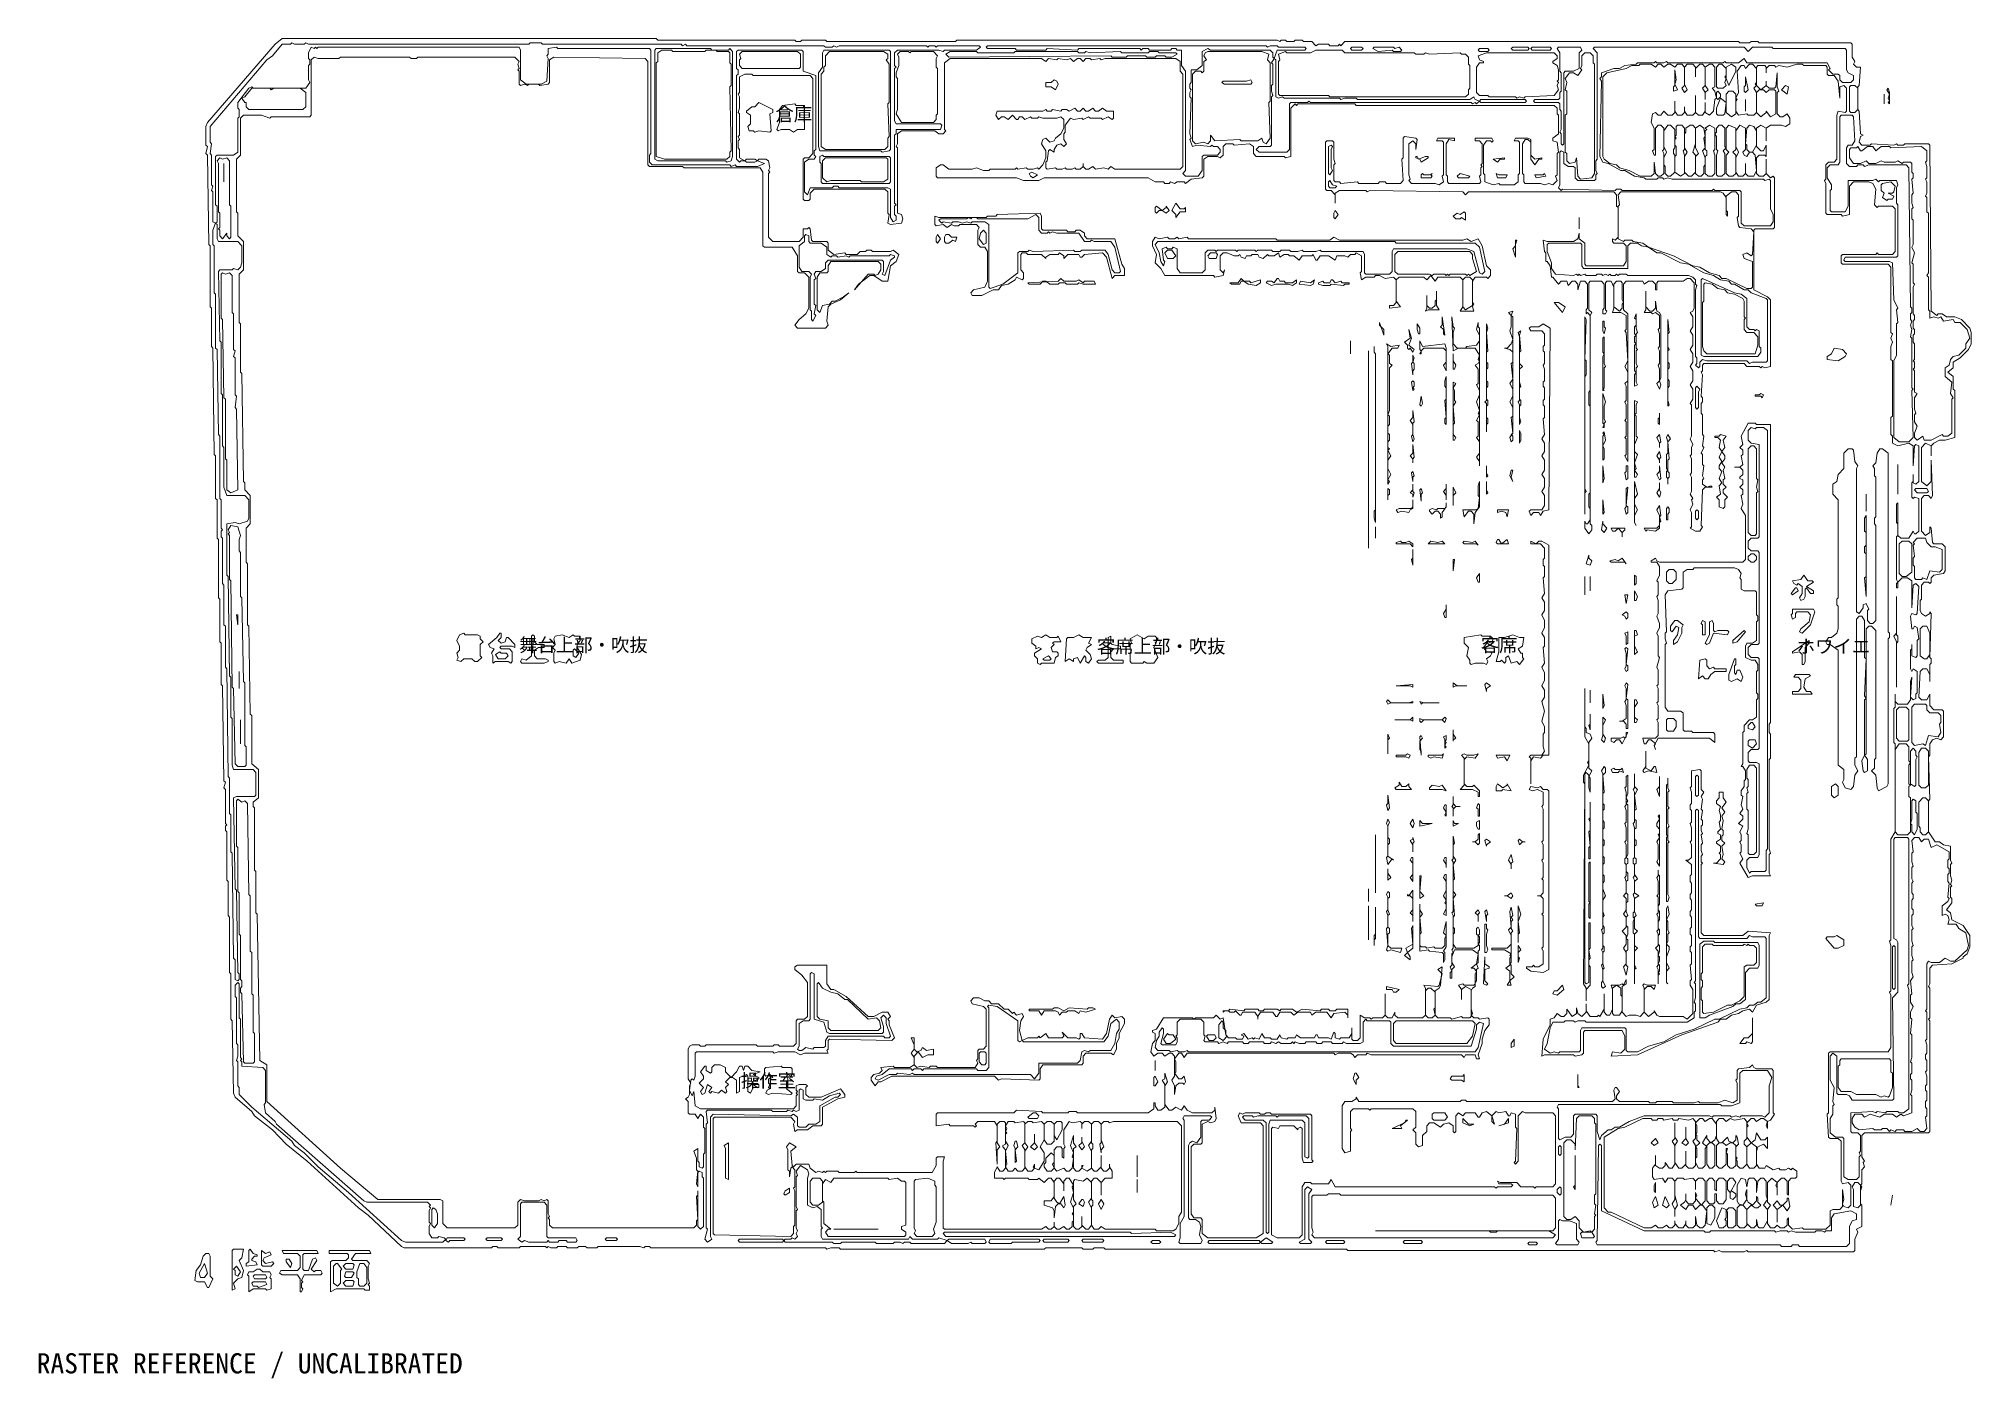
# Model space of a CAD drawing. Header units: millimetres. Extents: x -943 to 56469, y -4146 to 35647.
import ezdxf

# ---------------------------------------------------------------- set-up
doc = ezdxf.new("R2010")
doc.units = ezdxf.units.MM
for name, color, linetype, lineweight, true_color in [('ANNOTATION', 7, 'Continuous', 18, 0x50555f), ('EDITABLE_ROOM_LABELS', 7, 'Continuous', 18, 0x50555f), ('RASTER_CONTOURS', 7, 'Continuous', 18, 0x50555f)]:
    doc.layers.add(name, color=color, linetype=linetype, lineweight=lineweight, true_color=true_color)
doc.styles.add('JAPANESE', font='msgothic.ttc')

msp = doc.modelspace()

# ---------------------------------------------------------------- texts
at = {"layer": 'ANNOTATION', "style": 'JAPANESE'}
msp.add_text('RASTER REFERENCE / UNCALIBRATED', height=600, dxfattribs=at).set_placement((-1000, -4000))
at = {"layer": 'EDITABLE_ROOM_LABELS', "style": 'JAPANESE'}
for s, p in [('倉庫', (20945, 33202)), ('舞台上部・吹抜', (13330, 17437)), ('客席上部・吹抜', (30495, 17395)), ('客席', (41897, 17437)), ('ホワイエ', (51283, 17395)), ('操作室', (19916, 4496))]:
    msp.add_text(s, height=400, dxfattribs=at).set_placement(p)

# ---------------------------------------------------------------- linework, layer by layer
at = {"layer": 'RASTER_CONTOURS'}
for points in [[(4068, 33160), (4027, 33034), (4027, 32486), (4068, 32444), (4027, 32233), (4068, 32191), (4109, 29535), (4150, 29493), (4150, 27680), (4191, 27638), (4191, 26500), (4232, 26458), (4274, 23296), (4315, 23254), (4315, 21990), (4356, 21948), (4356, 20809), (4397, 20767), (4397, 19039), (4438, 18997), (4438, 17732), (4479, 17690), (4479, 16468), (4521, 16426), (4562, 13601), (4603, 13559), (4562, 13391), (4603, 13348), (4603, 12337), (4644, 12295), (4603, 12253), (4603, 12126), (4644, 12084), (4644, 10651), (4685, 10609), (4685, 9597), (4726, 9555), (4726, 7911), (4768, 7869), (4768, 6520), (4809, 6478), (4850, 4328), (4891, 4201), (5385, 3780), (5467, 3653), (6002, 3232), (6414, 2810), (7032, 2305), (8555, 914), (8843, 703), (9831, -225), (9913, -267), (12506, -267), (12548, -225), (12671, -225), (12712, -267), (13330, -267), (13371, -225), (14112, -225), (14153, -267), (14194, -225), (14276, -267), (14441, -267), (14482, -225), (14729, -225), (14770, -267), (15059, -267), (15100, -225), (15305, -225), (15347, -267), (15635, -267), (15676, -225), (16911, -225), (17034, -267), (17076, -225), (17199, -225), (17240, -267), (22427, -267), (22468, -309), (22592, -267), (22838, -267), (22880, -309), (28931, -309), (28972, -267), (30042, -267), (30083, -309), (30371, -309), (30413, -267), (30701, -267), (30742, -309), (37904, -309), (37946, -351), (48813, -351), (48854, -393), (48978, -351), (49060, -393), (49719, -393), (49801, -351), (49842, -393), (52970, -393), (53012, -351), (53012, -14), (53094, 197), (53053, 281), (53217, 366), (53217, 998), (53176, 1040), (53176, 1419), (53217, 1546), (53176, 1588), (53217, 1630), (53217, 2052), (53300, 2136), (53259, 2262), (53300, 2305), (53217, 2431), (53217, 3063), (53300, 3148), (55193, 3148), (55235, 3190), (55235, 6478), (55193, 6520), (55235, 6562), (55235, 7447), (55193, 7489), (55235, 7574), (55235, 8037), (55317, 8122), (55893, 8164), (56222, 8332), (56222, 8374), (56346, 8459), (56428, 8670), (56428, 9007), (56222, 9302), (55893, 9470), (55852, 9681), (55728, 9766), (55893, 9976), (55893, 10103), (55852, 10145), (55852, 10440), (55893, 10482), (55852, 10524), (55893, 10651), (55852, 10777), (55852, 11114), (55893, 11157), (55852, 11241), (55852, 11662), (55646, 11705), (55523, 11789), (55399, 11789), (55193, 12084), (55193, 13011), (55235, 13053), (55193, 14318), (55235, 14360), (55235, 14697), (55317, 14824), (55440, 14866), (55564, 14824), (55646, 14908), (55646, 15667), (55605, 15709), (55358, 15709), (55235, 15835), (55235, 16173), (55152, 16004), (54988, 16004), (54905, 16088), (54946, 16847), (55029, 16931), (55152, 16931), (55235, 16763), (55235, 16552), (55235, 17058), (55276, 17100), (55276, 17227), (55235, 17269), (55276, 18575), (55235, 18618), (55235, 18575), (55111, 18491), (54988, 18575), (54946, 18660), (54946, 18955), (54988, 18997), (54988, 19418), (55070, 19503), (55193, 19503), (55235, 19461), (55276, 19503), (55276, 19629), (55358, 19714), (55646, 19756), (55687, 19840), (55687, 20557), (55605, 20641), (55358, 20641), (55317, 20683), (55276, 21105), (55235, 21147), (55235, 20978), (55111, 20894), (54988, 21020), (54988, 21990), (55070, 22074), (55193, 22074), (55276, 21990), (55317, 22074), (55276, 23128), (55276, 22496), (55152, 22369), (54988, 22496), (54988, 23507), (55111, 23634), (55276, 23549), (55276, 23254), (55276, 23549), (55358, 23634), (55523, 23718), (55687, 23718), (55975, 23802), (55975, 25193), (55934, 25235), (55934, 25615), (55770, 25741), (55934, 25868), (55934, 26036), (56140, 26163), (56387, 26416), (56469, 26584), (56469, 26922), (56428, 27048), (56181, 27301), (55975, 27385), (55728, 27385), (55605, 27470), (55481, 27470), (55440, 27427), (55276, 27554), (55235, 32486), (55193, 32528), (54494, 32528), (54452, 32486), (54288, 32486), (54247, 32528), (54164, 32486), (53506, 32528), (53464, 32486), (53217, 32486), (53135, 32570), (53176, 32739), (53259, 32781), (53176, 32823), (53135, 33497), (53094, 33540), (53094, 34214), (53135, 34256), (53176, 34804), (53053, 34804), (52970, 34888), (53012, 34973), (52929, 35099), (52929, 35479), (52888, 35521), (50171, 35521), (50130, 35563), (49924, 35563), (49883, 35521), (49595, 35521), (49554, 35563), (37863, 35563), (37740, 35436), (37699, 35479), (37658, 35436), (37411, 35436), (37369, 35479), (37081, 35479), (36999, 35436), (36875, 35563), (36628, 35563), (36587, 35605), (36381, 35605), (36340, 35563), (36134, 35563), (36093, 35605), (35970, 35605), (35929, 35563), (35846, 35605), (26337, 35605), (26296, 35563), (22468, 35563), (22427, 35605), (21727, 35605), (21686, 35563), (21562, 35563), (21521, 35605), (17446, 35605), (17405, 35647), (6291, 35647), (6085, 35479)], [(4232, 30209), (4232, 31095), (4191, 31137), (4232, 31263), (4191, 31305), (4191, 32191), (4150, 32233), (4191, 32528), (4150, 32570), (4150, 33034), (5838, 35015), (6002, 35141), (6291, 35479), (6538, 35479), (6579, 35521), (6661, 35479), (6949, 35479), (6990, 35521), (7073, 35479), (13618, 35479), (13659, 35521), (13988, 35521), (14029, 35479), (18146, 35479), (18187, 35436), (18269, 35479), (18310, 35436), (22386, 35436), (22427, 35394), (22633, 35394), (22674, 35436), (22756, 35394), (22838, 35436), (25432, 35436), (25473, 35394), (25514, 35436), (25679, 35436), (25720, 35394), (25761, 35436), (26996, 35436), (27037, 35394), (26914, 35310), (25967, 35310), (25926, 35268), (25802, 35310), (24567, 35310), (24485, 35226), (24485, 34846), (24526, 34804), (24485, 34762), (24485, 33202), (24526, 33118), (25843, 33118), (25885, 33076), (25843, 32949), (24526, 32949), (24526, 32823), (24485, 32781), (24485, 30757), (24526, 30715), (24485, 30673), (24485, 30420), (24526, 30378), (24526, 30252), (24444, 30209), (24362, 30336), (24362, 31179), (24279, 31221), (22838, 31221), (22797, 31263), (22674, 31263), (22633, 31221), (21974, 31221), (21892, 31010), (21809, 31095), (21809, 31980), (21933, 32064), (22098, 32064), (22139, 32148), (22098, 32191), (22098, 32317), (22139, 32359), (22139, 34551), (21768, 34678), (21768, 35268), (21727, 35310), (19834, 35310), (19792, 35268), (19792, 34762), (19834, 34720), (19834, 34593), (19792, 34551), (19792, 32064), (19875, 31980), (19916, 32022), (20039, 32022), (20081, 31980), (20327, 31980), (20410, 32022), (20616, 31938), (20410, 31853), (19792, 31853), (19751, 31896), (19628, 31853), (19587, 31896), (17281, 31896), (17199, 31980), (17199, 32191), (17240, 32233), (17240, 35310), (17199, 35352), (14482, 35352), (14441, 35394), (14194, 35352), (14194, 35183), (14153, 35141), (14194, 35057), (14153, 34383), (13988, 34298), (13535, 34298), (13371, 34425), (13371, 35310), (13330, 35394), (7361, 35394), (7320, 35352), (7279, 35394), (7237, 35352), (7155, 35394), (7073, 35226), (7073, 35057), (7114, 35015), (7114, 34888), (7073, 34846), (7073, 34425), (7114, 34340), (6990, 34172), (5426, 34172), (5385, 34214), (5303, 34172), (4973, 33750), (4973, 33582), (5015, 33540), (5015, 33329), (4973, 33287), (4973, 32275), (4850, 32191), (4356, 32191), (4315, 32148), (4315, 30715), (4356, 30673), (4356, 30209), (4315, 30167)], [(5056, 33287), (5138, 33371), (5673, 33371), (5920, 33287), (5961, 33329), (7114, 33329), (7155, 33371), (7155, 35015), (7237, 35099), (7361, 35057), (7978, 35057), (8019, 35099), (10078, 35099), (10119, 35057), (10283, 35057), (10325, 35099), (13206, 35099), (13330, 34973), (13288, 34888), (13330, 34762), (13288, 34720), (13330, 34678), (13330, 34298), (13371, 34256), (13494, 34298), (13577, 34256), (13618, 34298), (13906, 34298), (13947, 34256), (14194, 34298), (14235, 34340), (14235, 35015), (14359, 35099), (17076, 35057), (17158, 34973), (17158, 31896), (17199, 31853), (18187, 31853), (18228, 31811), (20492, 31811), (20574, 31685), (20574, 29493), (20616, 29451), (21439, 29451), (21604, 29198), (21604, 28734), (21645, 28692), (21809, 28692), (21933, 28566), (21933, 27638), (21851, 27470), (21645, 27301), (21521, 27132), (21604, 27048), (22427, 27048), (22509, 27132), (22468, 27259), (22509, 27680), (22592, 27765), (22880, 27891), (23127, 28102), (22962, 27975), (22715, 27849), (22633, 27849), (22550, 27765), (22345, 27722), (22262, 27512), (22180, 27596), (22180, 28566), (22262, 28692), (22468, 28692), (22509, 28734), (22509, 28903), (22592, 29029), (23991, 29029), (24073, 28945), (24073, 28776), (23991, 28650), (23909, 28608), (23868, 28650), (23703, 28650), (23291, 28186), (23415, 28355), (23744, 28608), (23868, 28608), (24115, 28439), (24279, 28439), (24362, 28903), (24526, 29029), (24609, 29240), (24444, 29366), (24362, 29324), (23826, 29324), (23785, 29366), (23662, 29366), (23621, 29324), (23456, 29324), (23374, 29240), (23044, 29240), (23003, 29282), (22674, 29240), (22509, 29366), (22509, 29577), (22468, 29619), (22056, 29619), (22015, 29662), (21974, 29999), (21933, 30041), (21892, 29999), (21768, 29999), (21768, 29746), (21645, 29619), (20863, 29619), (20739, 29746), (20739, 31643), (20780, 31685), (20739, 31727), (20780, 31811), (20739, 32022), (20657, 32064), (20451, 32064), (20410, 32022), (20327, 32064), (20081, 32064), (20039, 32022), (19875, 32106), (19875, 32359), (19834, 32401), (19834, 32612), (19875, 32654), (19834, 32739), (19875, 32781), (19875, 33413), (19834, 33455), (19875, 33582), (19875, 33919), (19834, 34003), (19875, 34045), (19875, 34509), (20039, 34593), (20245, 34593), (20286, 34551), (21974, 34551), (22056, 34467), (22056, 32233), (21933, 32106), (21809, 32106), (21768, 32064), (21768, 30884), (21809, 30842), (21933, 30842), (21974, 30884), (21974, 31053), (22098, 31179), (24197, 31179), (24279, 31095), (24279, 30462), (24320, 30420), (24279, 30167), (24362, 30125), (24691, 30167), (24732, 30294), (24691, 30420), (24567, 30462), (24567, 32401), (24526, 32444), (24567, 32528), (24567, 32823), (24691, 32907), (25679, 32907), (25802, 32823), (25926, 32823), (26008, 32907), (25967, 32949), (25967, 34931), (26132, 35057), (28848, 35057), (28972, 34973), (29054, 35057), (29301, 35015), (29342, 35057), (29589, 35015), (29713, 35057), (29795, 34973), (29919, 35057), (30001, 35057), (30083, 34973), (30166, 35057), (30289, 35057), (30330, 35015), (30577, 35057), (30618, 35015), (30742, 35057), (32841, 35057), (32965, 34973), (32965, 34678), (33047, 34593), (33047, 31853), (32965, 31769), (31030, 31769), (30907, 31853), (30824, 31769), (30701, 31811), (30454, 31769), (30371, 31853), (30248, 31769), (30166, 31769), (30083, 31853), (30083, 31938), (30083, 31853), (30001, 31769), (29878, 31769), (29836, 31811), (29754, 31769), (29589, 31769), (29548, 31811), (29466, 31769), (29301, 31769), (29260, 31811), (29013, 31769), (28972, 31811), (28972, 31980), (29013, 32022), (29054, 32317), (29095, 32359), (29219, 32275), (29219, 32359), (29301, 32486), (29425, 32528), (29507, 32444), (29589, 32528), (29507, 32654), (29507, 32823), (29548, 32865), (29548, 33076), (29713, 33287), (29795, 33244), (30042, 33287), (30083, 33244), (30248, 33329), (30289, 33287), (30618, 33287), (30660, 33244), (30824, 33329), (30948, 33244), (30989, 33287), (30989, 33497), (30783, 33497), (30660, 33582), (30536, 33497), (30454, 33497), (30371, 33582), (30248, 33497), (30166, 33497), (30083, 33582), (30001, 33497), (29919, 33497), (29836, 33582), (29672, 33497), (29589, 33540), (29466, 33540), (29425, 33497), (29178, 33540), (29137, 33497), (29013, 33497), (28972, 33540), (28890, 33497), (27531, 33497), (27490, 33371), (27572, 33244), (27655, 33329), (27737, 33329), (27860, 33244), (27984, 33371), (28107, 33244), (28149, 33244), (28190, 33329), (28272, 33329), (28354, 33244), (28519, 33329), (28560, 33287), (28725, 33287), (28766, 33329), (28890, 33287), (29301, 33287), (29425, 33329), (29507, 33244), (29507, 32992), (29425, 32823), (29260, 32696), (29219, 32612), (29095, 32570), (28972, 32696), (28890, 32654), (28848, 32528), (28972, 32317), (28972, 32106), (28890, 31896), (28766, 31769), (28725, 31811), (28601, 31769), (28437, 31769), (28396, 31811), (28149, 31769), (28107, 31811), (28066, 31769), (27325, 31769), (27284, 31727), (27120, 31727), (26914, 31811), (26790, 31769), (26090, 31769), (25926, 31896), (25843, 31896), (25720, 31811), (25720, 31558), (25761, 31516), (28107, 31516), (28313, 31432), (28766, 31432), (28931, 31516), (32018, 31516), (32224, 31390), (32471, 31390), (32512, 31348), (32636, 31348), (32677, 31390), (32800, 31348), (32882, 31390), (33088, 31390), (33129, 31348), (33294, 31474), (33623, 31516), (33665, 31558), (33665, 32064), (33788, 32148), (34076, 32148), (34159, 32106), (34241, 32191), (34241, 32444), (34323, 32528), (34529, 32528), (34570, 32486), (35023, 32528), (35147, 32444), (35147, 32233), (35229, 32148), (36052, 32148), (36093, 32106), (36258, 32148), (36258, 33582), (36381, 33708), (36423, 33666), (36464, 33708), (38151, 33708), (38193, 33666), (44079, 33666), (44161, 33582), (44161, 33413), (44203, 33371), (44203, 32823), (44038, 32696), (44038, 32612), (44161, 32570), (44203, 32275), (44161, 32233), (44161, 31601), (44120, 31558), (44161, 31432), (44038, 31305), (43914, 31348), (43791, 31305), (43667, 31348), (43215, 31348), (43173, 31390), (43173, 31601), (43132, 31643), (43132, 32528), (43215, 32654), (43297, 32654), (43379, 32570), (43379, 32064), (43503, 31896), (43626, 32064), (43709, 32064), (43709, 32106), (43503, 32064), (43379, 32191), (43379, 32654), (43297, 32696), (42926, 32696), (42885, 32612), (43009, 32612), (43050, 32570), (43050, 31643), (43009, 31601), (43009, 31390), (42885, 31305), (42474, 31305), (42433, 31348), (42268, 31305), (42021, 31390), (42021, 31601), (41980, 31643), (41980, 32486), (42062, 32612), (42186, 32612), (42227, 32570), (42268, 32612), (42227, 32696), (41733, 32696), (41733, 32612), (41856, 32612), (41939, 32528), (41939, 31938), (41897, 31896), (41939, 31853), (41897, 31811), (41897, 31601), (41856, 31558), (41897, 31390), (41856, 31348), (40951, 31348), (40909, 31390), (40909, 31558), (40868, 31601), (40868, 32528), (40951, 32654), (41115, 32612), (41115, 32696), (40621, 32696), (40580, 32612), (40745, 32612), (40786, 32570), (40786, 31601), (40745, 31558), (40786, 31390), (40662, 31305), (40539, 31348), (39839, 31348), (39757, 31432), (39798, 31474), (39757, 31601), (39757, 32528), (39880, 32612), (39963, 32528), (39963, 32359), (40004, 32654), (39963, 32696), (39633, 32739), (39592, 32696), (39592, 32106), (39551, 32064), (39592, 31432), (39510, 31348), (39098, 31348), (39057, 31390), (38892, 31390), (38851, 31348), (38275, 31348), (38234, 31390), (37740, 31348), (37699, 31390), (37575, 31390), (37534, 31432), (37534, 31896), (37575, 31938), (37534, 32064), (37534, 32570), (37493, 32612), (37328, 32612), (37287, 32570), (37287, 31179), (37328, 31137), (37452, 31137), (37575, 31010), (37575, 30757), (37575, 31053), (37699, 31137), (38481, 31137), (38522, 31095), (38604, 31137), (41362, 31095), (41445, 31010), (41527, 31095), (45849, 31095), (45931, 31010), (45931, 30673), (45973, 30631), (45973, 29746), (45890, 29662), (45808, 29704), (45808, 29619), (45849, 29577), (46137, 29577), (46220, 29493), (46220, 29029), (46137, 28903), (45026, 28903), (44985, 28945), (44985, 29577), (44820, 29704), (44820, 29872), (44779, 29704), (44655, 29619), (43873, 29619), (43750, 29662), (43791, 29324), (43832, 29282), (43832, 29029), (43873, 29029), (43956, 28903), (43997, 28566), (44038, 28566), (44203, 28355), (44285, 28439), (44450, 28439), (44491, 28313), (44614, 28439), (44697, 28439), (44779, 28355), (44779, 28186), (44861, 28439), (44985, 28439), (45067, 28355), (45067, 27638), (45026, 27596), (45026, 27470), (45067, 27512), (45149, 27427), (45149, 25193), (45108, 25151), (45108, 24772), (45149, 24730), (45149, 22158), (45108, 22116), (45108, 21737), (45149, 21695), (45149, 21357), (45067, 21231), (45026, 21231), (44985, 21315), (44985, 21105), (45108, 20936), (45191, 21062), (45191, 21189), (45149, 21231), (45149, 27427), (45191, 27512), (45108, 27596), (45108, 28397), (45149, 28439), (45479, 28439), (45561, 28355), (45561, 27638), (45520, 27596), (45520, 27470), (45602, 27470), (45643, 27554), (45602, 27596), (45602, 28397), (45643, 28439), (45767, 28439), (45849, 28270), (45849, 27638), (45808, 27512), (46055, 27512), (46220, 27427), (46220, 27006), (46178, 26964), (46220, 26922), (46261, 26079), (46178, 25910), (46261, 25741), (46261, 25488), (46178, 25404), (46220, 25320), (46220, 24898), (46178, 24856), (46220, 24772), (46220, 24350), (46178, 24308), (46220, 24266), (46220, 23844), (46178, 23802), (46220, 23760), (46220, 23296), (46178, 23254), (46261, 23086), (46261, 27470), (46137, 27596), (46137, 28355), (46220, 28439), (46714, 28439), (46755, 28355), (46878, 28439), (47002, 28439), (47084, 28355), (47084, 28186), (47125, 28186), (47125, 28397), (47166, 28439), (47907, 28439), (48031, 28523), (48113, 28523), (48237, 28397), (48237, 27638), (48195, 27554), (48113, 27512), (48195, 27385), (48195, 27090), (48113, 26964), (48195, 26837), (48195, 26542), (48113, 26416), (48195, 26289), (48195, 26036), (48113, 25910), (48195, 25783), (48195, 25488), (48113, 25362), (48195, 25235), (48195, 24940), (48113, 24814), (48154, 24772), (48154, 23844), (48113, 23760), (48195, 23592), (48154, 23507), (48154, 23296), (48113, 23254), (48154, 23170), (48154, 22748), (48113, 22706), (48154, 22622), (48154, 22201), (48113, 22116), (48195, 21990), (48154, 21948), (48195, 21821), (48113, 21653), (48154, 21568), (48154, 21147), (48113, 21105), (48278, 21020), (48401, 21020), (48484, 21147), (48442, 21189), (48484, 22243), (48566, 22327), (48772, 22327), (48731, 22369), (48607, 22327), (48484, 22411), (48484, 22538), (48525, 22580), (48484, 22664), (48525, 22959), (48484, 23001), (48484, 23296), (48442, 23339), (48525, 23507), (48484, 23549), (48525, 23844), (48484, 23887), (48484, 24477), (48442, 24519), (48442, 24814), (48484, 24856), (48484, 24983), (48442, 25025), (48484, 25657), (48442, 25741), (48484, 25783), (48484, 25952), (48525, 25994), (49719, 25994), (49801, 25910), (50171, 25910), (50213, 25868), (50254, 25910), (50336, 25868), (50501, 25910), (50501, 27891), (50418, 27975), (50007, 28186), (50007, 29957), (50048, 29999), (50583, 29999), (50624, 30041), (50624, 31516), (50583, 31558), (50501, 31516), (50377, 31643), (50377, 32064), (50377, 31643), (50295, 31558), (50171, 31558), (50089, 31643), (50089, 32106), (50171, 32191), (50336, 32191), (50377, 32148), (50377, 32486), (50295, 32317), (50213, 32317), (50089, 32444), (50089, 32992), (50213, 33076), (50377, 32992), (50377, 32612), (50377, 32992), (50501, 33076), (50830, 33076), (50953, 33034), (51077, 33118), (51077, 33287), (50995, 33413), (50871, 33329), (50789, 33329), (50706, 33413), (50706, 34045), (50748, 34088), (50706, 34214), (50706, 34635), (50665, 34214), (50624, 34172), (50459, 34172), (50377, 34256), (50377, 34383), (50377, 34256), (50213, 34130), (50089, 34256), (50089, 34804), (50130, 34846), (50336, 34846), (50377, 34804), (50377, 34635), (50377, 34762), (50459, 34846), (50624, 34846), (50665, 34804), (50748, 34846), (50995, 34804), (51283, 34888), (51447, 34888), (51489, 34846), (52147, 34846), (52188, 34804), (52188, 34593), (52230, 34551), (52394, 34551), (52518, 34383), (52559, 33877), (52559, 34214), (52682, 34256), (52765, 34172), (52765, 33497), (52724, 33455), (52518, 33497), (52477, 33371), (52477, 32064), (52394, 31980), (52230, 31980), (52147, 31896), (52147, 31474), (52106, 31432), (52147, 31348), (52147, 30462), (52188, 30420), (52600, 30420), (52641, 30378), (52847, 30420), (52847, 31263), (52970, 31390), (53423, 31390), (53547, 31348), (53629, 31179), (53588, 30715), (53670, 30631), (53711, 30673), (54123, 30673), (54205, 30589), (54205, 29324), (54123, 29240), (53711, 29240), (53670, 29282), (53629, 29240), (52641, 29240), (52600, 29198), (52600, 28987), (52641, 28945), (54000, 28945), (54082, 28861), (54082, 26922), (54123, 26879), (54082, 26753), (54123, 26627), (54082, 26500), (54082, 26121), (54123, 26079), (54123, 24435), (54082, 24392), (54082, 23887), (54123, 23844), (54123, 23634), (54288, 23549), (54617, 23634), (54741, 23549), (54741, 22959), (54782, 23549), (54823, 23592), (54905, 23549), (54905, 22496), (54823, 22411), (54741, 22453), (54741, 22706), (54741, 22496), (54699, 22453), (54699, 22032), (54741, 21990), (54782, 22032), (54905, 21990), (54905, 21020), (54823, 20936), (54782, 20936), (54741, 21020), (54617, 20809), (54370, 20809), (54288, 20894), (54288, 21863), (54247, 21821), (54247, 21273), (54288, 21231), (54288, 20894), (54247, 20852), (54247, 19587), (54288, 19503), (54247, 19461), (54247, 19334), (54288, 19334), (54288, 19503), (54411, 19629), (54576, 19629), (54699, 19545), (54699, 18744), (54741, 19418), (54823, 19461), (54905, 19376), (54864, 18575), (54823, 18533), (54699, 18575), (54658, 18491), (54699, 18112), (54741, 18112), (54782, 18196), (54864, 18154), (54905, 17817), (54864, 17775), (54864, 17311), (54823, 17269), (54699, 17311), (54699, 17648), (54699, 17522), (54658, 17479), (54658, 16931), (54699, 16847), (54741, 16931), (54864, 16847), (54864, 16215), (54823, 16173), (54823, 16046), (54741, 16004), (54658, 16088), (54699, 16679), (54658, 16552), (54658, 16004), (54576, 15878), (54288, 15878), (54205, 15962), (54205, 16173), (54205, 15793), (54164, 15751), (54164, 14740), (54205, 14697), (54205, 12084), (54082, 11873), (54082, 8880), (54041, 8838), (54082, 8712), (54082, 7363), (54041, 7321), (54082, 7236), (54082, 5677), (54000, 5550), (52271, 5550), (52230, 5508), (52230, 3738), (52188, 3696), (52230, 3021), (52271, 2979), (52518, 2979), (52600, 2895), (52600, 1714), (52641, 1630), (52806, 1672), (52888, 1588), (52888, 998), (52806, 914), (52682, 956), (52641, 1040), (52682, 1166), (52641, 1461), (52641, 956), (52559, 871), (52353, 871), (52271, 829), (52271, 408), (52147, 281), (51489, 281), (51447, 323), (51159, 281), (51036, 408), (51036, 618), (50995, 576), (50995, 408), (50912, 323), (50789, 323), (50706, 408), (50624, 323), (50501, 323), (50418, 450), (50418, 871), (50501, 998), (50418, 1082), (50418, 1672), (50542, 1799), (50706, 1672), (50665, 1588), (50706, 1504), (50706, 1293), (50706, 1672), (50830, 1799), (50912, 1799), (50995, 1714), (50995, 1335), (51036, 1293), (51036, 1714), (51118, 1799), (51242, 1799), (51283, 1841), (51283, 2009), (51159, 2094), (51118, 2052), (51036, 2094), (50953, 2052), (50789, 2052), (50748, 2094), (50583, 2052), (50377, 2178), (50336, 2094), (50171, 2094), (50089, 2220), (50089, 2600), (50130, 2726), (50295, 2810), (50418, 2684), (50418, 3021), (50336, 2937), (50213, 2937), (50089, 3148), (50048, 2937), (49924, 2853), (49801, 3021), (49801, 3316), (49842, 3358), (49801, 3443), (49924, 3569), (50007, 3569), (50089, 3485), (50213, 3569), (50295, 3569), (50418, 3485), (50377, 3358), (50418, 3274), (50418, 3485), (50501, 3527), (50624, 3696), (50583, 3738), (50583, 5002), (50542, 5044), (50089, 5044), (50007, 5087), (49966, 5171), (49883, 5087), (49554, 5044), (49513, 5002), (49513, 4749), (49472, 4707), (49513, 4623), (49513, 4117), (49389, 4033), (49142, 4117), (48936, 4033), (48401, 4033), (48360, 4075), (48237, 4033), (47619, 4033), (47578, 4075), (47125, 4075), (47084, 4033), (46919, 4033), (46878, 4075), (46014, 4075), (45931, 4159), (45931, 4244), (46014, 4370), (45931, 4496), (45890, 4496), (45849, 4412), (45890, 4159), (45808, 4075), (41486, 4075), (41445, 4117), (41321, 4117), (41280, 4075), (38275, 4075), (38193, 4201), (38193, 4159), (38069, 4075), (37863, 4075), (37781, 3948), (37781, 2684), (37863, 2557), (38028, 2600), (38028, 3190), (38069, 3232), (38028, 3274), (38028, 3780), (38110, 3864), (38563, 3864), (38604, 3822), (38645, 3864), (39880, 3864), (39963, 3780), (39963, 3316), (39880, 3232), (39963, 3148), (39963, 2810), (40045, 2726), (40169, 2768), (40169, 3063), (40292, 3190), (40292, 3358), (40374, 3443), (40498, 3443), (40704, 3316), (40786, 3401), (40951, 3443), (41074, 3358), (41074, 3190), (41115, 3148), (41156, 3190), (41156, 3653), (41239, 3738), (41362, 3653), (41445, 3738), (41733, 3738), (41815, 3611), (41856, 3611), (41939, 3738), (42062, 3780), (42227, 3653), (42227, 3485), (42309, 3401), (42227, 3653), (42350, 3780), (42433, 3738), (42638, 3780), (42721, 3653), (42762, 3653), (42803, 3738), (42926, 3696), (42926, 3316), (42968, 3274), (42926, 2305), (42885, 2262), (42926, 2220), (43009, 2305), (43009, 3653), (43132, 3780), (43215, 3738), (44038, 3738), (44120, 3653), (44120, 1630), (44038, 1546), (43544, 1546), (43503, 1504), (43462, 1546), (43091, 1546), (42968, 1672), (42474, 1672), (42391, 1714), (42433, 1630), (42803, 1630), (42844, 1588), (42803, 1546), (42391, 1546), (42350, 1504), (42309, 1546), (37575, 1546), (37452, 1757), (37369, 1630), (36875, 1630), (36834, 1672), (36670, 1672), (36587, 1546), (36587, 113), (36505, 28), (35846, 28), (35682, 113), (35682, 3274), (35723, 3316), (35887, 3274), (35929, 3358), (36340, 3358), (36464, 3232), (36464, 3274), (36546, 3316), (36587, 3274), (36587, 2389), (36628, 2262), (36875, 2262), (36917, 2305), (36875, 2347), (36875, 3653), (36834, 3696), (35682, 3696), (35640, 3738), (35517, 3738), (35476, 3696), (35352, 3696), (35311, 3738), (34900, 3738), (34817, 3696), (34735, 3738), (34694, 3653), (34776, 3443), (35352, 3443), (35435, 3358), (35435, 155), (35229, 28), (33788, 28), (33623, 155), (33623, 576), (33582, 618), (33376, 618), (33294, 745), (33294, 2726), (33376, 2810), (33582, 2810), (33623, 2853), (33623, 3401), (33788, 3485), (33870, 3443), (33994, 3485), (34035, 3569), (33994, 3906), (33994, 3822), (33912, 3738), (33335, 3738), (33171, 3822), (33088, 3948), (33006, 3822), (32841, 3906), (32718, 3822), (32636, 3822), (32512, 3991), (32512, 4539), (32594, 4665), (32512, 4918), (32512, 4749), (32430, 4707), (32512, 4581), (32512, 3906), (32389, 3822), (32306, 3822), (32224, 3948), (32224, 4033), (32183, 4033), (32183, 3864), (32018, 3738), (29919, 3738), (29878, 3780), (29672, 3780), (29631, 3738), (28890, 3738), (28848, 3780), (28107, 3822), (28025, 3738), (25761, 3738), (25720, 3696), (25720, 3358), (26090, 3401), (26132, 3358), (26831, 3358), (26873, 3316), (26914, 3358), (26873, 3401), (26955, 3485), (27449, 3485), (27531, 3358), (27531, 2895), (27490, 2853), (27531, 2220), (27531, 2642), (27614, 2726), (27531, 2853), (27531, 3401), (27614, 3485), (27737, 3485), (27778, 3443), (27778, 2810), (27696, 2768), (27696, 2726), (27778, 2642), (27778, 2094), (27696, 2009), (27614, 2009), (27531, 2136), (27449, 1967), (27449, 1799), (27696, 1799), (27737, 1757), (27778, 1799), (28437, 1799), (28478, 1757), (28725, 1757), (28766, 1799), (28931, 1672), (29054, 1799), (29137, 1799), (29219, 1672), (29219, 1251), (29137, 1124), (28931, 1124), (28931, 998), (29178, 914), (29219, 829), (29219, 618), (29260, 956), (29342, 1040), (29425, 1040), (29507, 914), (29548, 998), (29507, 1251), (29384, 1040), (29301, 1082), (29219, 1209), (29219, 1714), (29301, 1799), (29384, 1799), (29507, 1630), (29507, 1419), (29507, 1714), (29589, 1799), (29672, 1799), (29795, 1588), (29754, 1546), (29795, 1377), (29713, 1082), (29795, 914), (29795, 787), (29754, 745), (29795, 703), (29795, 534), (29754, 492), (29754, 366), (29672, 281), (29589, 281), (29507, 366), (29384, 281), (29301, 281), (29219, 366), (29219, 492), (29219, 366), (29137, 281), (29054, 281), (28972, 366), (28848, 281), (25967, 281), (25926, 323), (25926, 2305), (25967, 2431), (25761, 2431), (25720, 2389), (25720, 2178), (25596, 1967), (23374, 1967), (23332, 2009), (23291, 1967), (22838, 1967), (22797, 2009), (22468, 2009), (22427, 1967), (22386, 2009), (22345, 1967), (22221, 2009), (22139, 1967), (21974, 2094), (21933, 2220), (21562, 2220), (21480, 2136), (21439, 2178), (21398, 2600), (21562, 2726), (21357, 2853), (21274, 2726), (21315, 2642), (21315, 2052), (21357, 2009), (21357, 1841), (21398, 2094), (21439, 2136), (21521, 2052), (21521, 1546), (21480, 1504), (21521, 1419), (21521, 408), (21480, 366), (21480, 155), (21398, 70), (19134, 113), (19093, 155), (19093, 3569), (19134, 3611), (21398, 3611), (21521, 3485), (21480, 3401), (21521, 3190), (21604, 3232), (21892, 3232), (22056, 3358), (22303, 3358), (22345, 3401), (22345, 3906), (22797, 4159), (23003, 4201), (23003, 4286), (22880, 4454), (22303, 4201), (21933, 4201), (21851, 4286), (21851, 4496), (21892, 4539), (21851, 4581), (21645, 4581), (21562, 4539), (21562, 4412), (21604, 4370), (21562, 4328), (21604, 4286), (21562, 4244), (21562, 3948), (21480, 3864), (18722, 3864), (18557, 3948), (18516, 4370), (18475, 4244), (18393, 4412), (18434, 4707), (18475, 4749), (18516, 4707), (18557, 4834), (18557, 5508), (18599, 5550), (20863, 5550), (20904, 5508), (21027, 5550), (21521, 5550), (21686, 5466), (21809, 5508), (22509, 5508), (22468, 5592), (22509, 5635), (22509, 5888), (22550, 5930), (24403, 5888), (24485, 5972), (24320, 6351), (24320, 6478), (24279, 6520), (24362, 6604), (24279, 6731), (24115, 6731), (23868, 6604), (23703, 6604), (23044, 7194), (22674, 7405), (22592, 7405), (22468, 7574), (22468, 8122), (21604, 8122), (21521, 8079), (21521, 7995), (21727, 7827), (21892, 7616), (21892, 6604), (21809, 6520), (21604, 6520), (21562, 6478), (21562, 5803), (21480, 5719), (21068, 5719), (21027, 5761), (20904, 5761), (20863, 5719), (20410, 5719), (20369, 5761), (18887, 5761), (18846, 5719), (18722, 5719), (18681, 5761), (18475, 5761), (18393, 5719), (18352, 5635), (18352, 4749), (18434, 4623), (18393, 4539), (18393, 4286), (18352, 4201), (18269, 4159), (18352, 4075), (18352, 3738), (18393, 3696), (18557, 3696), (18640, 3569), (18722, 3696), (18804, 3611), (18804, 3316), (18846, 3274), (18846, 2557), (18804, 2515), (18804, 2136), (18763, 2094), (18681, 2136), (18681, 2262), (18640, 2305), (18640, 2684), (18516, 2600), (18599, 2389), (18599, 2052), (18640, 2009), (18599, 1630), (18640, 1546), (18640, 1967), (18681, 2009), (18763, 1967), (18763, 1841), (18804, 1799), (18804, 366), (18722, 281), (18640, 366), (18640, 1419), (18640, 1293), (18599, 1251), (18640, 576), (18599, 534), (18599, 408), (18516, 323), (14318, 323), (14235, 408), (14235, 576), (14194, 618), (14235, 661), (14194, 745), (14194, 1124), (14153, 1166), (14071, 1124), (13988, 1166), (13906, 1124), (13494, 1124), (13371, 1166), (13288, 1082), (13288, 408), (13206, 323), (11189, 323), (11066, 450), (11066, 1124), (10983, 1166), (9131, 1166), (8019, 2094), (5838, 4075), (5838, 5171), (5632, 5297), (5550, 9639), (5508, 9681), (5508, 10904), (5467, 10946), (5467, 12801), (5426, 12843), (5426, 12969), (5591, 13096), (5591, 13939), (5385, 14107), (5385, 15540), (5344, 15583), (5303, 18196), (5261, 18238), (5261, 20051), (5220, 20093), (5220, 21105), (5344, 21231), (5344, 22074), (5179, 22243), (5179, 22453), (5138, 22496), (5097, 25699), (5056, 25741), (5056, 27175), (5015, 27217), (5015, 28650), (5138, 28776), (5138, 29619), (4973, 29788), (4973, 30462), (4932, 30505), (4932, 32064), (5056, 32191)], [(17405, 35352), (17364, 35310), (17364, 32064), (17446, 32022), (19463, 32022), (19504, 31980), (19628, 32022), (19669, 32148), (19669, 35268), (19587, 35352), (19545, 35310), (19051, 35310), (19010, 35352)], [(17570, 35310), (17858, 35310), (17899, 35268), (18846, 35268), (18887, 35310), (19175, 35310), (19216, 35268), (19545, 35268), (19587, 35226), (19587, 34931), (19628, 34888), (19628, 34256), (19587, 34214), (19628, 32317), (19587, 32275), (19587, 32148), (19504, 32064), (17652, 32064), (17405, 32148), (17405, 34931), (17446, 34973), (17446, 35226)], [(19875, 35183), (19957, 35268), (21604, 35268), (21686, 35183), (21686, 34804), (21645, 34762), (19957, 34762), (19875, 34846), (19875, 35015), (19916, 35057)], [(22386, 35310), (22345, 35226), (22345, 34804), (22221, 34635), (22221, 32444), (22262, 32317), (24073, 32317), (24115, 32275), (24320, 32317), (24362, 32359), (24362, 35268), (24320, 35310)], [(22550, 35268), (24156, 35268), (24279, 35183), (24279, 35057), (24238, 35015), (24320, 34888), (24320, 33750), (24279, 33708), (24320, 32739), (24279, 32696), (24279, 32444), (24197, 32359), (22427, 32359), (22303, 32444), (22303, 34593), (22386, 34678), (22386, 34804), (22427, 34846), (22427, 35141)], [(24650, 35268), (24897, 35268), (24938, 35226), (24979, 35268), (25638, 35268), (25761, 35141), (25720, 35057), (25720, 34804), (25761, 34762), (25761, 33413), (25720, 33371), (25720, 33244), (25638, 33160), (24691, 33160), (24526, 33413), (24567, 33540), (24567, 34467), (24526, 34509), (24526, 34635), (24609, 34846), (24609, 35099), (24567, 35183)], [(26008, 35183), (26132, 35268), (26914, 35268), (26955, 35226), (28025, 35226), (28066, 35268), (29919, 35268), (29960, 35226), (30125, 35226), (30166, 35268), (30289, 35226), (31195, 35268), (31236, 35226), (32018, 35226), (32059, 35268), (32306, 35268), (32347, 35226), (32841, 35226), (32882, 35183), (32718, 35099), (32553, 35099), (32512, 35141), (32265, 35141), (32224, 35099), (31977, 35099), (31936, 35141), (31401, 35141), (31359, 35099), (30948, 35099), (30907, 35141), (26090, 35099)], [(27202, 35394), (27243, 35436), (35517, 35436), (35558, 35394), (35640, 35436), (35846, 35436), (35887, 35394), (36670, 35394), (36711, 35352), (36670, 35310), (35846, 35310), (35764, 35057), (35723, 35099), (35723, 35226), (35640, 35310), (33870, 35310), (33788, 35352), (33623, 35268), (33623, 34846), (33459, 34720), (33294, 34720), (33294, 34340), (33253, 34298), (33253, 34172), (33294, 34130), (33253, 34045), (33253, 33919), (33294, 33877), (33253, 32823), (33294, 32696), (33253, 32654), (33335, 32444), (33459, 32486), (33870, 32444), (33912, 32486), (33953, 32444), (34076, 32444), (34159, 32359), (34159, 32275), (34076, 32191), (33665, 32191), (33623, 32148), (33623, 31727), (33500, 31558), (33129, 31558), (33047, 31643), (33129, 31727), (33129, 34678), (33006, 34846), (33006, 35310), (32882, 35310), (32841, 35352), (32718, 35352), (32677, 35310), (32059, 35310), (32018, 35352), (31853, 35352), (31812, 35310), (31771, 35352), (29960, 35352), (29919, 35310), (29013, 35352), (28972, 35310), (28107, 35310), (28066, 35352), (27243, 35352)], [(33706, 35226), (33788, 35268), (35393, 35268), (35599, 35183), (35558, 35015), (35640, 34931), (35640, 33792), (35599, 33750), (35640, 32696), (35517, 32528), (35435, 32570), (35393, 32696), (35270, 32612), (34776, 32612), (34735, 32654), (33994, 32612), (33870, 32781), (33870, 32612), (33788, 32528), (33665, 32570), (33418, 32528), (33335, 32612), (33335, 34593), (33418, 34678), (33582, 34678), (33623, 34635), (33665, 34678), (33665, 34973), (33747, 35015), (33665, 35141)], [(35229, 32359), (35311, 32444), (35640, 32444), (35682, 32486), (35682, 33919), (35723, 33961), (35682, 34088), (35682, 34256), (35723, 34298), (35723, 34888), (35682, 34931), (35764, 35057), (35805, 35015), (35805, 33919), (35887, 33877), (36011, 33919), (36052, 33877), (37699, 33877), (37740, 33835), (37863, 33877), (38193, 33877), (38234, 33835), (41568, 33835), (41692, 33919), (41733, 33835), (41856, 33792), (41774, 33708), (41733, 33750), (41650, 33708), (41609, 33750), (36834, 33750), (36793, 33792), (36752, 33750), (36258, 33750), (36217, 33708), (36217, 32359), (36134, 32275), (35311, 32275)], [(35887, 35183), (36093, 35268), (36134, 35226), (36834, 35226), (36999, 35310), (37781, 35310), (37863, 35226), (39922, 35226), (39963, 35183), (40210, 35183), (40251, 35226), (40374, 35183), (41280, 35226), (41321, 35183), (41445, 35183), (41527, 35099), (41527, 34888), (41568, 34846), (41568, 34172), (41527, 34130), (41527, 34003), (41445, 33919), (37411, 33919), (37369, 33961), (35929, 33961), (35887, 34003), (35887, 34973), (35929, 35015)], [(38028, 35352), (38069, 35394), (38357, 35394), (38398, 35352), (38357, 35310), (38069, 35310)], [(38687, 35352), (38728, 35394), (39304, 35394), (39345, 35352), (39469, 35394), (39551, 35310), (39510, 35268), (39304, 35268), (39263, 35310), (38851, 35268)], [(41815, 35141), (42062, 35226), (44079, 35226), (44161, 35141), (44161, 35057), (44038, 34973), (44038, 34931), (44161, 34846), (44203, 34720), (44203, 34425), (44161, 34383), (44203, 34340), (44161, 34256), (44203, 34130), (44079, 33961), (43215, 33919), (43173, 33877), (43050, 33919), (42968, 33877), (42926, 33919), (42144, 33919), (42103, 33961), (41856, 33961), (41774, 34045), (41774, 34804), (41856, 34931), (41980, 34931), (41980, 34973), (41856, 35015)], [(41815, 35310), (41856, 35352), (42103, 35352), (42144, 35310), (42103, 35268), (41856, 35268)], [(42803, 35352), (42844, 35394), (43297, 35394), (43338, 35352), (43297, 35310), (42844, 35310)], [(43379, 35352), (43420, 35394), (43956, 35394), (43997, 35352), (43956, 35310), (43420, 35310)], [(44861, 35394), (44902, 35310), (44820, 35226), (44820, 34762), (44655, 34678), (44408, 34678), (44367, 34635), (44367, 32528), (44326, 32486), (44285, 32528), (44285, 32823), (44244, 32865), (44285, 32949), (44285, 33497), (44244, 33540), (44244, 33708), (44203, 33750), (43503, 33750), (43462, 33792), (43503, 33835), (44203, 33835), (44244, 33877), (44244, 34045), (44285, 34088), (44285, 34635), (44244, 34678), (44244, 35226), (44161, 35352), (44203, 35394)], [(44203, 31221), (44244, 31305), (44244, 32275), (44285, 32317), (44367, 32275), (44367, 31938), (44491, 31853), (44655, 31853), (44697, 31811), (44697, 31516), (44779, 31432), (45273, 31432), (45314, 31474), (45314, 31601), (45355, 31643), (45314, 31727), (45314, 32022), (45355, 32064), (45355, 35226), (45232, 35352), (45273, 35394), (49719, 35394), (49842, 35268), (49966, 35394), (50542, 35394), (50583, 35352), (52724, 35352), (52765, 35310), (52765, 34720), (52806, 34635), (52970, 34551), (52970, 34425), (52888, 34340), (52641, 34340), (52559, 34425), (52559, 34551), (52518, 34593), (52353, 34593), (52230, 34720), (52271, 34762), (52188, 34931), (49801, 34931), (49719, 35057), (49554, 34931), (49183, 34931), (49142, 34973), (49101, 34931), (47455, 34931), (47413, 34973), (47331, 34931), (47125, 34931), (47084, 34973), (47043, 34931), (46549, 34931), (46508, 34888), (46178, 34846), (46014, 34762), (45849, 34762), (45479, 34635), (45479, 34509), (45437, 34467), (45479, 34383), (45437, 32148), (45520, 31980), (45684, 31938), (46055, 31727), (46178, 31727), (46467, 31558), (46755, 31516), (46796, 31474), (47125, 31474), (47166, 31516), (47290, 31516), (47331, 31474), (47455, 31516), (47578, 31474), (50295, 31474), (50336, 31432), (50459, 31474), (50501, 31432), (50501, 30589), (50583, 30420), (50583, 30209), (50501, 30083), (49719, 30083), (49636, 30167), (49636, 31095), (49595, 31137), (48854, 31137), (48813, 31179), (48772, 31137), (46096, 31137), (46055, 31179), (45931, 31179), (45890, 31137), (44326, 31179), (44285, 31137)], [(45149, 35226), (45232, 35141), (45232, 34931), (45273, 34888), (45273, 31643), (45191, 31516), (44861, 31474), (44779, 31558), (44738, 32106), (44697, 31980), (44532, 31938), (44450, 32022), (44450, 32233), (44408, 32275), (44408, 33371), (44450, 33413), (44450, 34088), (44408, 34130), (44450, 34340), (44408, 34467), (44532, 34635), (44655, 34635), (44779, 34551), (44902, 34720), (44861, 34762), (44902, 34846), (44902, 35141), (44985, 35226)], [(48772, 34888), (48854, 34804), (48854, 34214), (48772, 34172), (48854, 34088), (48895, 33877), (48854, 33835), (48813, 33497), (48689, 33371), (48566, 33455), (48566, 33750), (48566, 33497), (48484, 33371), (48360, 33371), (48278, 33455), (48278, 33961), (48278, 33455), (48195, 33371), (48031, 33371), (47948, 33497), (47948, 33624), (47948, 33455), (47866, 33371), (47743, 33371), (47660, 33497), (47660, 33792), (47660, 33455), (47578, 33371), (47455, 33371), (47331, 33497), (47249, 33371), (47166, 33371), (47084, 33455), (47002, 33413), (46961, 33160), (47043, 32992), (47043, 32359), (47002, 32317), (47043, 32191), (47084, 32191), (47084, 32992), (47166, 33076), (47249, 33076), (47331, 32992), (47331, 32359), (47290, 32317), (47331, 32233), (47331, 31643), (47249, 31558), (47166, 31558), (47084, 31643), (47043, 31980), (47043, 31643), (46961, 31558), (46631, 31558), (46302, 31727), (46014, 31811), (45931, 31896), (45726, 31938), (45561, 32064), (45520, 32148), (45520, 34509), (45643, 34635), (46220, 34762), (46384, 34846), (46590, 34846), (46631, 34888), (46961, 34888), (47084, 34804), (47166, 34888), (47249, 34888), (47331, 34804), (47455, 34888), (47537, 34888), (47660, 34804), (47743, 34888), (47866, 34888), (47948, 34804), (47948, 34256), (47866, 34172), (47948, 34045), (48031, 34130), (47948, 34298), (47948, 34804), (48031, 34888), (48195, 34888), (48278, 34804), (48278, 34509), (48278, 34762), (48401, 34888), (48484, 34888), (48566, 34804), (48566, 34256), (48484, 34172), (48566, 34045), (48566, 33835), (48566, 34045), (48648, 34130), (48566, 34256), (48566, 34804), (48689, 34888)], [(47660, 34720), (47660, 34256), (47619, 34214), (47619, 34088), (47743, 34130), (47660, 34298), (47702, 34425)], [(48978, 34888), (49060, 34888), (49183, 34762), (49183, 34551), (49142, 34509), (49183, 34467), (49142, 34340), (49183, 34256), (49101, 34172), (48936, 34172), (48895, 34214), (48895, 34804)], [(49348, 34888), (49472, 34804), (49472, 34678), (49266, 34256), (49183, 34467), (49183, 34804)], [(49966, 34888), (50089, 34762), (50089, 34340), (50048, 34298), (50089, 34256), (50007, 34172), (50089, 34045), (50089, 33455), (50007, 33371), (49842, 33371), (49801, 33413), (49554, 33371), (49472, 33497), (49472, 33792), (49513, 33835), (49472, 33877), (49554, 34045), (49513, 34678), (49636, 34846), (49719, 34846), (49760, 34762), (49883, 34888)], [(49760, 34509), (49760, 34256), (49719, 34214), (49719, 34088), (49760, 34045), (49842, 34130)], [(5097, 33877), (5179, 33919), (5385, 34172), (5920, 34172), (5961, 34130), (6044, 34172), (6826, 34172), (6990, 34045), (6990, 33624), (6908, 33540), (5303, 33540), (5220, 33624), (5220, 33750), (5179, 33750)], [(29342, 34298), (29301, 34383), (29219, 34425), (29137, 34340), (28972, 34340), (28972, 34214), (29137, 34214), (29260, 34130)], [(35105, 34340), (35064, 34425), (34941, 34383), (34241, 34383), (34200, 34340), (34282, 34298), (35064, 34298)], [(48936, 34088), (49019, 34003), (49019, 33919), (48936, 33835), (48895, 33877), (48895, 34045)], [(49019, 33877), (49183, 33750), (49142, 33413), (49101, 33371), (48936, 33371), (48895, 33413), (48895, 33582)], [(49266, 34088), (49389, 34088), (49472, 34003), (49472, 33413), (49348, 33329), (49183, 33455), (49183, 34003)], [(50171, 34130), (50295, 34130), (50377, 34045), (50459, 34130), (50624, 34130), (50665, 34088), (50665, 33413), (50501, 33329), (50377, 33497), (50377, 33455), (50213, 33329), (50089, 33455), (50089, 34045)], [(50953, 34256), (50830, 34130), (50995, 34003), (51036, 34214)], [(52888, 34256), (53012, 34256), (53094, 34172), (53094, 33540), (53012, 33455), (52888, 33455), (52847, 33497), (52847, 34214)], [(53876, 34003), (53876, 33708)], [(54000, 34172), (53958, 34130), (54041, 34003), (54000, 33877), (54041, 33792), (54000, 33750), (54041, 33708), (54041, 34045)], [(20081, 33497), (20081, 33455), (20204, 33371), (20204, 33118), (20122, 33034), (20163, 32907), (20286, 32907), (20327, 32865), (20451, 32907), (20780, 32865), (20821, 32907), (20780, 33413), (20863, 33455), (20863, 33540), (20451, 33750), (20327, 33624), (20245, 33624)], [(21809, 33666), (21562, 33666), (21521, 33708), (21151, 33666), (21068, 33540), (21068, 33160), (20986, 32949), (21027, 32907), (21110, 32949), (21357, 32949), (21480, 32865), (21604, 32949), (21809, 32949)], [(41856, 33792), (41897, 33835), (43215, 33835), (43256, 33792), (43215, 33750), (41897, 33750)], [(49760, 33835), (49760, 33497)], [(52600, 33371), (52929, 33371), (52970, 33329), (53012, 32612), (52929, 32486), (52806, 32486), (52765, 32401), (52765, 31938), (52847, 31853), (53053, 31853), (53094, 31896), (53259, 31896), (53300, 31853), (53423, 31896), (54535, 31896), (54617, 31811), (54658, 27680), (54699, 27638), (54699, 27512), (54658, 27470), (54658, 27301), (54699, 27259), (54658, 27132), (54699, 27006), (54658, 26795), (54699, 26753), (54699, 25278), (54741, 25235), (54699, 25193), (54741, 23802), (54617, 23676), (54329, 23676), (54164, 23802), (54164, 26079), (54247, 26247), (54247, 27175), (54288, 27217), (54247, 27596), (54288, 27638), (54164, 27891), (54123, 28987), (54041, 29029), (52724, 29029), (52682, 29071), (52724, 29156), (54247, 29156), (54288, 29198), (54288, 30715), (54247, 30757), (54247, 31221), (54288, 31305), (54247, 31432), (53753, 31432), (53711, 31390), (53629, 31474), (53547, 31432), (52806, 31432), (52806, 30673), (52724, 30505), (52312, 30505), (52271, 30547), (52271, 31137), (52312, 31179), (52312, 31305), (52188, 31516), (52188, 31811), (52271, 31896), (52518, 31896), (52559, 31980), (52559, 33329)], [(47455, 33076), (47537, 33076), (47660, 32949), (47660, 32401), (47619, 32359), (47619, 32233), (47660, 32191), (47660, 31685), (47537, 31558), (47455, 31558), (47372, 31643), (47372, 31853), (47331, 31896), (47331, 32106), (47413, 32275), (47331, 32444), (47331, 32907)], [(47743, 33076), (47866, 33076), (47948, 32992), (47948, 32359), (47907, 32317), (47948, 32191), (47948, 31643), (47825, 31558), (47660, 31685), (47660, 32148), (47702, 32191), (47702, 32444), (47660, 32486), (47660, 32654), (47702, 32696), (47660, 32739), (47702, 32781), (47702, 33034)], [(48113, 33076), (48195, 33076), (48278, 32992), (48278, 32528), (48195, 32275), (48278, 32191), (48278, 31685), (48154, 31558), (48072, 31558), (47948, 31685), (47948, 32148), (48031, 32275), (47948, 32401), (47948, 32823), (47990, 32865), (47990, 32992)], [(48401, 33076), (48525, 32992), (48566, 32739), (48525, 32696), (48566, 32401), (48484, 32317), (48566, 32106), (48566, 31896), (48525, 31853), (48525, 31643), (48442, 31558), (48360, 31558), (48278, 31643), (48278, 32148), (48360, 32233), (48278, 32401), (48278, 32992)], [(48689, 33076), (48854, 32992), (48854, 32359), (48813, 32317), (48854, 32191), (48854, 31643), (48772, 31558), (48648, 31558), (48566, 31643), (48566, 32148), (48607, 32191), (48607, 32317), (48566, 32359), (48566, 32907), (48607, 32949), (48566, 32992)], [(48978, 33076), (49060, 33076), (49142, 32992), (49142, 32444), (49183, 32401), (49101, 32317), (49142, 32233), (49142, 31643), (49060, 31558), (48936, 31558), (48895, 31601), (48895, 32191), (48936, 32317), (48895, 32359), (48895, 32739), (48854, 32823), (48895, 32865), (48895, 32992)], [(49266, 33076), (49472, 32992), (49472, 32359), (49389, 32275), (49472, 32191), (49472, 31643), (49389, 31558), (49266, 31558), (49183, 31643), (49183, 32191), (49266, 32275), (49183, 32359), (49183, 32992)], [(49595, 33076), (49760, 32992), (49760, 32359), (49677, 32275), (49719, 32191), (49801, 32148), (49883, 32275), (49966, 32275), (50048, 32191), (50089, 31727), (50007, 31558), (49842, 31558), (49760, 31643), (49760, 31938), (49760, 31643), (49677, 31558), (49554, 31558), (49472, 31685), (49472, 32106), (49554, 32275), (49472, 32444), (49472, 32907)], [(49883, 33076), (50007, 33034), (50089, 32907), (50089, 32486), (49966, 32275), (49883, 32275), (49801, 32359), (49801, 32486), (49760, 32528), (49801, 32992)], [(22262, 32148), (22262, 31980), (22303, 31938), (22303, 31390), (22345, 31348), (24320, 31348), (24362, 31390), (24362, 32106), (24320, 32148), (22386, 32148), (22345, 32191)], [(37452, 32486), (37493, 32444), (37452, 32359), (37452, 31811), (37493, 31727), (37411, 31601), (37369, 31643), (37369, 32444)], [(52888, 32401), (53053, 32401), (53094, 32444), (53176, 32317), (53217, 32317), (53382, 32444), (53547, 32444), (53629, 32317), (53794, 32444), (54041, 32444), (54082, 32401), (54988, 32444), (55152, 32317), (55152, 32022), (55111, 31980), (55152, 31853), (55152, 31516), (55111, 31474), (55152, 31390), (55152, 31053), (55111, 30968), (55152, 30926), (55152, 30505), (55193, 30462), (55193, 28692), (55152, 28608), (55193, 28566), (55193, 27596), (55235, 27554), (55235, 27343), (55358, 27385), (55481, 27343), (55564, 27385), (55646, 27259), (55934, 27301), (55975, 27217), (56140, 27217), (56346, 27006), (56428, 26753), (56305, 26584), (56305, 26458), (56099, 26247), (55934, 26205), (55852, 26121), (55811, 25952), (55687, 25868), (55687, 25615), (55893, 25446), (55852, 25109), (55934, 24983), (55893, 24940), (55893, 23929), (55770, 23844), (55646, 23844), (55605, 23887), (55276, 23718), (55070, 23718), (55029, 23844), (54864, 23718), (54782, 23802), (54782, 23929), (54864, 24140), (54782, 24266), (54782, 24477), (54823, 24519), (54782, 24645), (54782, 24983), (54864, 25109), (54782, 25151), (54782, 25783), (54741, 25826), (54782, 25868), (54782, 26036), (54741, 26079), (54782, 26121), (54782, 26584), (54741, 26627), (54741, 26837), (54782, 26879), (54782, 27006), (54741, 27048), (54741, 27259), (54782, 27301), (54782, 27427), (54741, 27470), (54741, 28270), (54782, 28355), (54741, 28397), (54741, 28945), (54699, 28987), (54782, 29282), (54699, 29451), (54741, 29535), (54741, 30252), (54699, 30294), (54699, 30589), (54741, 30631), (54699, 30757), (54699, 31010), (54741, 31053), (54699, 31474), (54741, 31516), (54741, 31643), (54699, 31685), (54699, 31938), (54658, 31980), (54452, 31980), (54411, 31938), (54288, 32022), (54205, 31980), (53876, 31980), (53794, 32022), (53629, 31938), (53423, 31938), (53341, 32022), (53176, 31938), (52970, 31938), (52847, 32106), (52847, 32359)], [(4438, 32106), (4521, 32064), (4644, 32106), (4726, 32022), (4726, 30715), (4768, 30673), (4768, 29746), (4726, 29704), (4644, 29788), (4644, 29872), (4521, 29704), (4438, 29788), (4438, 29957), (4397, 29999), (4438, 30041), (4438, 30462), (4397, 30505), (4397, 31938), (4356, 32022)], [(4562, 31938), (4562, 31390)], [(22345, 32022), (22427, 32106), (24238, 32106), (24279, 32064), (24279, 31474), (24156, 31390), (23497, 31390), (23456, 31432), (22592, 31432), (22468, 31390), (22345, 31516)], [(28478, 31643), (28560, 31685), (28725, 31601), (28601, 31516), (28519, 31558)], [(39963, 32148), (39963, 32106), (40086, 32064), (40127, 31980), (40333, 32106), (40333, 32148), (40251, 32148), (40045, 32064), (40004, 32148)], [(40127, 31601), (40127, 31516), (40415, 31516), (40457, 31558), (40415, 31601), (40457, 31643), (40374, 31601), (40210, 31601), (40169, 31643)], [(41198, 31558), (41239, 31516), (41527, 31516), (41568, 31558), (41280, 31643)], [(42597, 32106), (42268, 32064), (42391, 31980), (42474, 32064), (42597, 32064)], [(42350, 31643), (42391, 31516), (42638, 31516), (42680, 31601), (42433, 31601)], [(43832, 31558), (43791, 31643), (43750, 31601), (43503, 31601), (43544, 31516)], [(37369, 31390), (37411, 31432), (37493, 31305), (37616, 31263), (37575, 31221), (37411, 31221), (37369, 31263)], [(45973, 31010), (46055, 31095), (49019, 31095), (49101, 31053), (49183, 30926), (49183, 30420), (49225, 30378), (49225, 30505), (49183, 30547), (49183, 30968), (49348, 31095), (49472, 31095), (49554, 31010), (49554, 30378), (49513, 30336), (49554, 30083), (49595, 30041), (49924, 29999), (50007, 29914), (49966, 29240), (49924, 29198), (49801, 29282), (49677, 29240), (49719, 29114), (49966, 29029), (49966, 28270), (49924, 28228), (49801, 28228), (49183, 28523), (49060, 28523), (48978, 28608), (48689, 28692), (48401, 28861), (48195, 28903), (47619, 29198), (46878, 29451), (46714, 29577), (46425, 29619), (46384, 29662), (46178, 29662), (46137, 29619), (45973, 29704), (45973, 30673), (46014, 30715)], [(53835, 31348), (54082, 31390), (54205, 31263), (54164, 31095), (54123, 31053), (54000, 31053), (54164, 30968), (54123, 30884), (54000, 30884), (53958, 30842), (53835, 30926), (53876, 31053), (53794, 31137), (53794, 31305)], [(25679, 30378), (25679, 30125), (25720, 30083), (25926, 30125), (26049, 30041), (26173, 30125), (26255, 30083), (26379, 30083), (26420, 30125), (26914, 30125), (26996, 30041), (26955, 29957), (26955, 29535), (27037, 29451), (27161, 29451), (27243, 29324), (27243, 28439), (27161, 28270), (26831, 28186), (26749, 28102), (26790, 28018), (27078, 28018), (27408, 28186), (27572, 28186), (27655, 28313), (27860, 28355), (28066, 28481), (28107, 28566), (28272, 28481), (28313, 28523), (28313, 28692), (28231, 28776), (28231, 29240), (28272, 29282), (28396, 29282), (28437, 29240), (28848, 29240), (28972, 29114), (28972, 29156), (29095, 29240), (29342, 29240), (29384, 29282), (29507, 29198), (29507, 29114), (29631, 29240), (29960, 29240), (30001, 29156), (30042, 29156), (30125, 29240), (30660, 29282), (30783, 29156), (30948, 28523), (31030, 28608), (31318, 28608), (31318, 28818), (31236, 28945), (31030, 29704), (30207, 29704), (30125, 29788), (30125, 29872), (30001, 29957), (29878, 29957), (29836, 29914), (29631, 29914), (29589, 29957), (28890, 29957), (28848, 29999), (28848, 30378), (28807, 30462), (27531, 30420), (27490, 30378), (27243, 30378), (27202, 30336), (25802, 30336)], [(32224, 30631), (32224, 30505), (32265, 30462), (32347, 30547), (32430, 30547), (32553, 30462), (32636, 30547), (32553, 30673), (32553, 30631), (32430, 30547), (32265, 30673)], [(32841, 30757), (32718, 30547), (32841, 30420), (32841, 30336), (32965, 30505), (33129, 30505), (33129, 30631), (33088, 30589), (32965, 30589)], [(37575, 30547), (37534, 30462), (37534, 30336), (37575, 30294), (37658, 30420)], [(41445, 30252), (41445, 30462), (41403, 30505), (41280, 30420), (41198, 30462), (41074, 30378), (41156, 30294), (41280, 30294), (41321, 30336)], [(4315, 30167), (4356, 30125), (4356, 29704), (4397, 29619), (4973, 29619), (5097, 29493), (5097, 28987), (5056, 28861), (4973, 28776), (4850, 28818), (4809, 28776), (4438, 28776), (4397, 28734), (4438, 26669), (4479, 26627), (4479, 25109), (4521, 25067), (4521, 23549), (4562, 23507), (4562, 22327), (4644, 22074), (5179, 22074), (5303, 21948), (5303, 21400), (5261, 21315), (5015, 21231), (4891, 21273), (4644, 21231), (4644, 19714), (4685, 19671), (4726, 16721), (4768, 16679), (4768, 15498), (4809, 15456), (4809, 14065), (4850, 13939), (5426, 13939), (5508, 13854), (5508, 13180), (5467, 13138), (4932, 13138), (4850, 13096), (4891, 10398), (4932, 10356), (4973, 7911), (5015, 7869), (5015, 7700), (4973, 7658), (4891, 7700), (4891, 8290), (4850, 8332), (4809, 11452), (4768, 11494), (4768, 12590), (4726, 12632), (4726, 13686), (4685, 13728), (4644, 16931), (4603, 16974), (4603, 18196), (4562, 18238), (4562, 19418), (4521, 19461), (4521, 20809), (4479, 20852), (4479, 21020), (4521, 21062), (4479, 21105), (4479, 21948), (4438, 21990), (4438, 23844), (4397, 23887), (4356, 26416), (4315, 26458), (4315, 28060), (4274, 28102), (4274, 29493), (4232, 29535), (4232, 29957)], [(25802, 30252), (25843, 30294), (26626, 30294), (26667, 30336), (26749, 30294), (26790, 30336), (26914, 30336), (26955, 30294), (28437, 30294), (28684, 30420), (28766, 30336), (28766, 29957), (28848, 29872), (29013, 29872), (29054, 29914), (29095, 29872), (29178, 29914), (29301, 29872), (29960, 29872), (30125, 29619), (30289, 29619), (30330, 29662), (30413, 29619), (30907, 29619), (31030, 29451), (31195, 28734), (31154, 28692), (31030, 28692), (30948, 28776), (30824, 29240), (30742, 29366), (30042, 29366), (30001, 29324), (29836, 29324), (29795, 29366), (28601, 29324), (28478, 29366), (28437, 29324), (28190, 29324), (28149, 29282), (28149, 28692), (27696, 28355), (27325, 28228), (27284, 28270), (27284, 30125), (27161, 30209), (26790, 30209), (26749, 30167), (26626, 30209), (26502, 30167), (26379, 30209), (26214, 30209), (26173, 30167), (25926, 30209), (25885, 30167)], [(27120, 29957), (27202, 29872), (27202, 29577), (27120, 29535), (26996, 29704), (27037, 29872)], [(44820, 30336), (44820, 29999)], [(22015, 27301), (22015, 27554), (21974, 27596), (21974, 28566), (22015, 28650), (21933, 28734), (21727, 28734), (21645, 28861), (21645, 29493), (21809, 29619), (21809, 29788), (21851, 29830), (21933, 29788), (21933, 29619), (21974, 29577), (22303, 29577), (22468, 29451), (22468, 29240), (22592, 29156), (22633, 29198), (22756, 29198), (22797, 29156), (23044, 29198), (23127, 29156), (23168, 29198), (24320, 29198), (24362, 29240), (24485, 29198), (24485, 29156), (24362, 29071), (24197, 28608), (24115, 28650), (24156, 28734), (24156, 29029), (24115, 29071), (22509, 29071), (22427, 28987), (22427, 28818), (22303, 28734), (22139, 28734), (22098, 28650), (22139, 28523), (22098, 28481), (22098, 27765), (22139, 27722), (22098, 27470), (22139, 27427), (22056, 27259)], [(25761, 29830), (25720, 29746), (25720, 29619), (25761, 29577), (25843, 29704)], [(26008, 29830), (25967, 29746), (25967, 29619), (26008, 29577), (26090, 29577), (26214, 29662), (26296, 29619), (26337, 29746), (26173, 29746), (26090, 29830)], [(32142, 29619), (32142, 29493), (32265, 29240), (32224, 28987), (32389, 28818), (32512, 28608), (33953, 28608), (33994, 28566), (34241, 28608), (34282, 28776), (34241, 28692), (34159, 28776), (34159, 29198), (34241, 29282), (34364, 29282), (34570, 29198), (34694, 29198), (34735, 29240), (34776, 29156), (34900, 29114), (34941, 29198), (35064, 29198), (35105, 29240), (35270, 29240), (35311, 29156), (35435, 29114), (35558, 29240), (35599, 29198), (35764, 29198), (35887, 29282), (35929, 29156), (36052, 29240), (36176, 29240), (36217, 29198), (36340, 29198), (36505, 29071), (36587, 29198), (36875, 29198), (36917, 29240), (36999, 29071), (37040, 29071), (37122, 29198), (37369, 29198), (37575, 29071), (37616, 29198), (37863, 29198), (37946, 29156), (38028, 29240), (38151, 29240), (38193, 29282), (38357, 29198), (38357, 28734), (38316, 28692), (38357, 28481), (38481, 28566), (38728, 28566), (38769, 28608), (38892, 28608), (39057, 28523), (39304, 28566), (39386, 28481), (39386, 27807), (39304, 27722), (39181, 27722), (39181, 27638), (39510, 27680), (39386, 27849), (39386, 28481), (39469, 28566), (40210, 28566), (40292, 28481), (40415, 28608), (40539, 28439), (40621, 28566), (41280, 28566), (41362, 28481), (41362, 27680), (41280, 27554), (41692, 27554), (41650, 27680), (41692, 27765), (41650, 27807), (41650, 28439), (41733, 28566), (42062, 28566), (42103, 28523), (42186, 28608), (42186, 28776), (42062, 28903), (41939, 29493), (41815, 29704), (41609, 29619), (41486, 29704), (41362, 29662), (37699, 29662), (37534, 29746), (37411, 29662), (35846, 29662), (35805, 29704), (33212, 29704), (33171, 29746), (32924, 29704), (32882, 29746), (32800, 29704), (32636, 29704), (32594, 29746), (32347, 29704), (32224, 29746)], [(32224, 29535), (32306, 29619), (39345, 29619), (39386, 29577), (41733, 29577), (41856, 29451), (42021, 28734), (41939, 28650), (41856, 28692), (41692, 29324), (41486, 29409), (39304, 29409), (39263, 29324), (39263, 28734), (39181, 28650), (38481, 28650), (38440, 28692), (38440, 29240), (38398, 29324), (37164, 29324), (37122, 29366), (36999, 29324), (36628, 29324), (36587, 29366), (36464, 29324), (36258, 29324), (36217, 29366), (35970, 29366), (35929, 29324), (35723, 29324), (35682, 29366), (35270, 29366), (35229, 29324), (35188, 29366), (34694, 29366), (34653, 29324), (34611, 29366), (34076, 29366), (34035, 29324), (33994, 29366), (33788, 29366), (33706, 29282), (33706, 28776), (33623, 28692), (32965, 28692), (32882, 28818), (32882, 29409), (32759, 29451), (32718, 29409), (32594, 29409), (32553, 29451), (32430, 29409), (32471, 29071), (32512, 29029), (32471, 28903), (32389, 29029), (32347, 29282)], [(32512, 29282), (32594, 29366), (32718, 29366), (32841, 29198), (32759, 29114), (32594, 29114)], [(33788, 29198), (33870, 29282), (34035, 29282), (34076, 29240), (34035, 29114), (33829, 29114)], [(39345, 29240), (39428, 29324), (41568, 29324), (41650, 29240), (41650, 29114), (41774, 28734), (41568, 28608), (41527, 28650), (41486, 28608), (41445, 28650), (40992, 28650), (40951, 28608), (40909, 28650), (40868, 28608), (40827, 28650), (40498, 28650), (40457, 28608), (40374, 28650), (39428, 28650), (39345, 28734)], [(42968, 29662), (42926, 29662), (42926, 29493), (42844, 29409), (42926, 29156), (42926, 29535)], [(43873, 29535), (43914, 29577), (44861, 29577), (44902, 29535), (44902, 28903), (44944, 28818), (46261, 28818), (46261, 29493), (46343, 29577), (46549, 29577), (46672, 29493), (46878, 29451), (47125, 29282), (47249, 29282), (47825, 28987), (48072, 28945), (48525, 28692), (48813, 28608), (49019, 28481), (49266, 28439), (49348, 28355), (49430, 28355), (49719, 28186), (49842, 28186), (49924, 28102), (50377, 27933), (50418, 27891), (50418, 26079), (50377, 26036), (49966, 26036), (49883, 25994), (49801, 26079), (48607, 26079), (48484, 26121), (48401, 26036), (48401, 25910), (48360, 25868), (48278, 25952), (48319, 25994), (48319, 26163), (48278, 26205), (48278, 28186), (48319, 28313), (48278, 28355), (48278, 28481), (48195, 28566), (48072, 28608), (46261, 28608), (46220, 28650), (46014, 28650), (45973, 28608), (45931, 28650), (45890, 28608), (45767, 28608), (45726, 28650), (45684, 28608), (45602, 28650), (45520, 28608), (45479, 28650), (45355, 28650), (45314, 28608), (45026, 28608), (44985, 28650), (44861, 28608), (44820, 28650), (44779, 28608), (44738, 28650), (44655, 28608), (44120, 28650), (43997, 28818), (43997, 28987), (43873, 29324)], [(4521, 28692), (4603, 28650), (4726, 28692), (4809, 28608), (4809, 27512), (4850, 27470), (4850, 26416), (4891, 26374), (4850, 26205), (4891, 26163), (4891, 25067), (4932, 25025), (4891, 24688), (4932, 24645), (4973, 22243), (4768, 22158), (4644, 22243), (4644, 23128), (4603, 23170), (4603, 24940), (4562, 24983), (4521, 27301), (4479, 27343), (4479, 28650)], [(28437, 28397), (28478, 28355), (28807, 28355), (28890, 28439), (28972, 28439), (29095, 28355), (29342, 28355), (29384, 28397), (29548, 28397), (29589, 28355), (29919, 28355), (29960, 28397), (30083, 28355), (30454, 28355), (30413, 28439), (30125, 28439), (30083, 28397), (29960, 28481), (29878, 28439), (29507, 28439), (29425, 28523), (29342, 28439)], [(34447, 28397), (34488, 28355), (34735, 28355), (34776, 28439), (34858, 28439), (34982, 28355), (35229, 28313), (35352, 28397), (35352, 28481), (35064, 28397), (35023, 28439), (34858, 28439), (34776, 28523), (34694, 28397)], [(35517, 28397), (35682, 28313), (35805, 28355), (36176, 28355), (36299, 28313), (36423, 28397), (36423, 28481), (36299, 28397), (36093, 28397), (36052, 28439), (35929, 28439), (35887, 28523), (35846, 28523), (35764, 28397), (35682, 28439), (35558, 28439)], [(36958, 28481), (36834, 28397), (36546, 28439), (36505, 28355), (36834, 28313), (36917, 28355)], [(37081, 28397), (37081, 28355), (37205, 28313), (37411, 28313), (37452, 28355), (37822, 28313), (37863, 28355), (37987, 28355), (37987, 28397), (37781, 28397), (37740, 28439), (37575, 28397), (37493, 28481), (37452, 28481), (37411, 28397), (37246, 28397), (37205, 28439)], [(40580, 28144), (40580, 27891), (40539, 27849), (40539, 27722), (40457, 27638), (40374, 27638), (40292, 27722), (40292, 28018), (40292, 27638), (40251, 27554), (40333, 27596), (40662, 27596), (40580, 27722)], [(41568, 28566), (41650, 28481), (41650, 27722), (41445, 27596), (41362, 27680), (41362, 28481), (41445, 28566)], [(45931, 28439), (46055, 28439), (46096, 28397), (46096, 27891), (46137, 27807), (46096, 27765), (46096, 27638), (46014, 27554), (45849, 27680), (45849, 28355)], [(46796, 28144), (46796, 27596), (46755, 27512), (46961, 27512), (47002, 27470), (47084, 27512), (47208, 27427), (47208, 27048), (47166, 27006), (47208, 26879), (47208, 26500), (47166, 26458), (47208, 26374), (47208, 25994), (47166, 25952), (47208, 25826), (47208, 25488), (47125, 25404), (47208, 25235), (47249, 25362), (47208, 25488), (47249, 25573), (47249, 27427), (47208, 27512), (47125, 27554), (47084, 27849), (47084, 27638), (47002, 27554), (46919, 27554), (46796, 27680)], [(48484, 28523), (48442, 28481), (48442, 26247), (48525, 26205), (50130, 26205), (50213, 26331), (50213, 26458), (50171, 26500), (50171, 26964), (50089, 27006), (50048, 26964), (50007, 27006), (49883, 27006), (49801, 27090), (49801, 27933), (49636, 28060), (49430, 28102)], [(48566, 28397), (48772, 28355), (48936, 28228), (49142, 28186), (49225, 28102), (49430, 28060), (49677, 27933), (49719, 27849), (49719, 27385), (49760, 27343), (49719, 27301), (49719, 27006), (49801, 26922), (50007, 26922), (50130, 26795), (50130, 26542), (50048, 26289), (48607, 26289), (48525, 26374), (48484, 26500), (48484, 27807), (48525, 27849), (48525, 28355)], [(44079, 27807), (44326, 27512), (44408, 27680), (44203, 27807)], [(38892, 27217), (39016, 26837), (39016, 27006), (38892, 27132)], [(39757, 27006), (39798, 26753), (39633, 26627), (39716, 26542), (39716, 26458), (39757, 26416), (39798, 26458), (39880, 26331), (39922, 26416), (39757, 26542), (39839, 26753)], [(40004, 27175), (40004, 27006), (40045, 26879), (40086, 26879), (40086, 27048)], [(40745, 27385), (40745, 27132), (40704, 27090), (40786, 27006), (40786, 26879), (40827, 26837)], [(41033, 27385), (41074, 26374), (41239, 26458), (41733, 26458), (41856, 26247), (41815, 26121), (41856, 26079), (41815, 25994), (41733, 25952), (41815, 25826), (41815, 25404), (41774, 25362), (41856, 25193), (41856, 25067), (41774, 24856), (41856, 24603), (41815, 24519), (41856, 24477), (41774, 24308), (41815, 24266), (41815, 23844), (41774, 23802), (41856, 23676), (41856, 23339), (41774, 23212), (41856, 23086), (41856, 22959), (41856, 27048), (41815, 27090), (41815, 27217), (41774, 27006), (41856, 26837), (41856, 26669), (41774, 26542), (41486, 26500), (41445, 26458), (41198, 26458), (41074, 26584), (41074, 26922), (41115, 27048), (41074, 27090)], [(42062, 27175), (42062, 24898), (42021, 24856), (42062, 24814), (42062, 23971), (42062, 24182), (42103, 24224), (42103, 24350), (42062, 24392), (42062, 24730), (42103, 24772), (42103, 24898), (42062, 24940), (42062, 25278), (42103, 25320), (42103, 25446), (42062, 25488), (42062, 25826), (42103, 25868), (42103, 25994), (42062, 26036), (42062, 26331), (42103, 26374), (42062, 26922), (42103, 27048)], [(42844, 27554), (42721, 27512), (42803, 27427), (42803, 27090), (42762, 26964), (42844, 26711), (42803, 26584), (42680, 26458), (42597, 26458), (42762, 26416), (42844, 26331), (42844, 26036), (42803, 25994), (42844, 25531), (42762, 25404), (42844, 25235), (42844, 25025), (42762, 24856), (42844, 24688), (42844, 24435), (42803, 24392), (42844, 23929), (42762, 23802), (42803, 23676), (42844, 23718), (42844, 23844), (42803, 23887), (42844, 23929), (42844, 27385), (42803, 27427)], [(43750, 27175), (43626, 27090), (43379, 27090), (43338, 27048), (43379, 26964), (43709, 26964), (43791, 26879), (43791, 26542), (43750, 26500), (43750, 26374), (43791, 26331), (43791, 25994), (43750, 25952), (43791, 25826), (43791, 25488), (43750, 25446), (43750, 25320), (43791, 25278), (43791, 24940), (43750, 24898), (43750, 24772), (43791, 24730), (43791, 24392), (43750, 24350), (43791, 23887), (43709, 23760), (43791, 23634), (43791, 23381), (43709, 23254), (43791, 23128), (43791, 22833), (43709, 22706), (43791, 22580), (43791, 22327), (43709, 22201), (43791, 22074), (43791, 21779), (43709, 21653), (43379, 21653), (43338, 21610), (43379, 21484), (43462, 21568), (43626, 21568), (43667, 21484), (43750, 21610), (43914, 21653), (43956, 27048)], [(44985, 27385), (44985, 21526), (44985, 22158), (45026, 22201), (44985, 22285), (44985, 25615), (45026, 25657), (45026, 26079), (44985, 26121), (45026, 27301)], [(45520, 27259), (45520, 26964), (45561, 26879), (45602, 27048), (45561, 27090), (45561, 27259)], [(46508, 27470), (46467, 27343), (46508, 27301), (46508, 27132), (46467, 27090), (46467, 26879), (46508, 26837), (46467, 26795), (46467, 26627), (46508, 26584), (46467, 26542), (46467, 25783), (46508, 25741), (46467, 25657), (46467, 25320), (46549, 25362), (46508, 25446), (46508, 25868), (46549, 25910), (46508, 25994), (46508, 26374), (46549, 26416), (46508, 26458), (46508, 26879), (46549, 26922), (46508, 27048)], [(47455, 27301), (47455, 24730), (47496, 24772), (47455, 24898), (47455, 25278), (47496, 25320), (47496, 25488), (47455, 25531), (47455, 25826), (47496, 25868), (47496, 25994), (47455, 26036), (47455, 26374), (47496, 26416), (47455, 26500), (47455, 26879), (47496, 26922)], [(38028, 26669), (38028, 26289)], [(38728, 26500), (38728, 26331), (38769, 26289), (38769, 21653), (38728, 21610), (38728, 21400), (38769, 21273), (38769, 26289), (38728, 26331)], [(39098, 26584), (39139, 26500), (39139, 22411), (39181, 22496), (39139, 22538), (39222, 22706), (39139, 22875), (39139, 23128), (39222, 23254), (39139, 23423), (39181, 23465), (39139, 23507), (39139, 23676), (39181, 23718), (39181, 23887), (39139, 23929), (39139, 24140), (39181, 24182), (39181, 24435), (39139, 24477), (39181, 24603), (39181, 25868), (39263, 25952), (39181, 25994), (39181, 26247), (39139, 26289), (39263, 26458), (39428, 26458), (39469, 26542), (39222, 26500)], [(40086, 26669), (40086, 26416), (40127, 26374), (40086, 26289), (40127, 26289), (40127, 26374), (40210, 26458), (40786, 26458), (40868, 26374), (40868, 26036), (40786, 25952), (40868, 25783), (40868, 26458), (40827, 26584), (40169, 26500)], [(43091, 26964), (43009, 26922), (43050, 26795), (43050, 24898), (43009, 24856), (43050, 24772), (43050, 24182), (43091, 24266), (43050, 24392), (43050, 24730), (43091, 24772), (43091, 24898), (43050, 24940), (43050, 25278), (43091, 25320), (43050, 25446), (43050, 25826), (43132, 25910), (43050, 25994), (43050, 26331), (43091, 26374), (43050, 26837)], [(45561, 26795), (45520, 26753), (45520, 26331), (45561, 26289), (45520, 26205), (45520, 25193), (45561, 25193), (45520, 25235), (45561, 25278), (45561, 25868), (45602, 25910), (45561, 25994)], [(52188, 26121), (52518, 26079), (52724, 26205), (52765, 26289), (52641, 26416), (52394, 26458), (52312, 26289), (52188, 26205)], [(38563, 26374), (38563, 20514)], [(39880, 26247), (39880, 26036), (39839, 25994), (39880, 25657), (39880, 25783), (39922, 25826), (39922, 25994), (39880, 26036), (39922, 26163)], [(41074, 26289), (41074, 25826), (41115, 25826), (41156, 25952), (41074, 26079)], [(39880, 25488), (39839, 25446), (39880, 25193), (39922, 25235), (39880, 25278), (39922, 25320), (39922, 25446)], [(40868, 25615), (40827, 25488), (40827, 25320), (40868, 25278), (40868, 24940), (40827, 24898), (40868, 24392), (40827, 24350), (40827, 24224), (40868, 24182)], [(41074, 25446), (41074, 23718), (41115, 23718), (41156, 23802), (41074, 23887), (41074, 24182), (41115, 24224), (41074, 24730), (41156, 24856), (41115, 24898), (41115, 25193), (41074, 25278), (41156, 25404)], [(48319, 25320), (48401, 25235), (48360, 25151), (48360, 24688), (48319, 24645), (48278, 24688), (48278, 25278)], [(40127, 25025), (40086, 24772), (40127, 24730), (40169, 24814)], [(45520, 25109), (45520, 24224), (45561, 24182), (45520, 24097), (45561, 24097), (45561, 24224), (45602, 24266), (45561, 24350), (45561, 24730), (45602, 24856)], [(46467, 24898), (46467, 22622), (46508, 22622), (46549, 22706), (46467, 22833), (46508, 22875), (46467, 23044), (46549, 23296), (46467, 23381), (46467, 23592), (46549, 23802), (46508, 23844), (46508, 24435), (46467, 24477), (46508, 24519), (46508, 24772), (46549, 24856)], [(50295, 25067), (50213, 25109), (50171, 25067), (50048, 25067), (50048, 25025), (50213, 25025), (50254, 24983)], [(39880, 24603), (39880, 24392), (39798, 24308), (39880, 24182), (39880, 23887), (39839, 23844), (39880, 23676), (39922, 23760), (39880, 23887), (39880, 24224), (39922, 24266)], [(50048, 24224), (49842, 24224), (49636, 23844), (49677, 23592), (49595, 23507), (49677, 23423), (49677, 23296), (49636, 23254), (49677, 23001), (49595, 22917), (49430, 22917), (49595, 22917), (49677, 22833), (49677, 22706), (49595, 22622), (49595, 22580), (49677, 22538), (49677, 22411), (49595, 22327), (49677, 22243), (49677, 22116), (49636, 22074), (49677, 21821), (49636, 21695), (49760, 21484), (49760, 20177), (49677, 20093), (47208, 20093), (47125, 20135), (47084, 20219), (46961, 20135), (46961, 20093), (47125, 20093), (47208, 19966), (47208, 19714), (47125, 19545), (47166, 19503), (47166, 19123), (47125, 19081), (47166, 18955), (47166, 18575), (47125, 18491), (47208, 18280), (47208, 18154), (47125, 17985), (47166, 17901), (47166, 17311), (47208, 17269), (47125, 16974), (47166, 16889), (47166, 16468), (47125, 16426), (47166, 16341), (47166, 15962), (47125, 15920), (47166, 15835), (47166, 15456), (47125, 15414), (47166, 15330), (47166, 14950), (47084, 14866), (46714, 14866), (46755, 14697), (46796, 14697), (46878, 14824), (46961, 14824), (47084, 14697), (47043, 14655), (47084, 14529), (47043, 14655), (47166, 14866), (48689, 14866), (48854, 14740), (48854, 14992), (48813, 15035), (48195, 15035), (48154, 15077), (47948, 15077), (47907, 15119), (47907, 15625), (47825, 15667), (47455, 15667), (47372, 15793), (47372, 17648), (47413, 17690), (47372, 17817), (47372, 17985), (47413, 18027), (47372, 19123), (47455, 19250), (47866, 19292), (47907, 19334), (47907, 19798), (48031, 19882), (48195, 19882), (48237, 19924), (49430, 19924), (49554, 19882), (49636, 19756), (49595, 19629), (49636, 19587), (49636, 19292), (49719, 19250), (50048, 19250), (50089, 19208), (50089, 18533), (50130, 18491), (50130, 18365), (50089, 18322), (50089, 17775), (49966, 17690), (49801, 17690), (49760, 17606), (49760, 17269), (49924, 17184), (50048, 17184), (50130, 17058), (50130, 16889), (50089, 16847), (50089, 16215), (50130, 16173), (50130, 16046), (50089, 16004), (50089, 15498), (49966, 15414), (49883, 15414), (49719, 15245), (49719, 15077), (49677, 15035), (49677, 14107), (49636, 14023), (49677, 14023), (49760, 13896), (49760, 13644), (49719, 13601), (49719, 13433), (49636, 13306), (49636, 13180), (49677, 13138), (49636, 12885), (49677, 12758), (49595, 12632), (49677, 12548), (49677, 12463), (49554, 12337), (49677, 12253), (49595, 12084), (49636, 12000), (49636, 11831), (49595, 11789), (49636, 11705), (49636, 11494), (49595, 11452), (49677, 11283), (49595, 11157), (49842, 10735), (49966, 10777), (50501, 10777), (50459, 10861), (50459, 11409), (50501, 11452), (50459, 11578), (50459, 14234), (50501, 14276), (50501, 14992), (50459, 15035), (50459, 15288), (50501, 15330), (50501, 24182), (50089, 24182)], [(47208, 24519), (47208, 24392), (47166, 24350), (47166, 24224), (47208, 24182)], [(39880, 23592), (39880, 23339), (39798, 23254), (39880, 23170), (39880, 23044), (39880, 23170), (39922, 23212)], [(43050, 24013), (43050, 23634), (43091, 23718), (43091, 23929)], [(45561, 23971), (45520, 23929), (45561, 23887), (45520, 23844), (45520, 23128), (45561, 23170), (45561, 23465), (45520, 23549), (45602, 23718)], [(47208, 23887), (47125, 23802), (47208, 23634), (47208, 23507), (47208, 23634), (47249, 23676)], [(47455, 23887), (47413, 23802), (47455, 23676), (47455, 23339), (47413, 23296), (47413, 22875), (47455, 22833), (47413, 22791), (47413, 22622), (47455, 22580), (47455, 22411), (47455, 22580), (47496, 22622), (47496, 22748), (47455, 22791), (47455, 23128), (47496, 23170), (47455, 23676), (47537, 23760)], [(49019, 23887), (48978, 23844), (48854, 23844), (48854, 23802), (48936, 23802), (49019, 23718), (48978, 23507), (49060, 23381), (48978, 23212), (49060, 23086), (48978, 22959), (48978, 22875), (49060, 22791), (48978, 22580), (49060, 22453), (48978, 22369), (49019, 22116), (48895, 22032), (48978, 21948), (48978, 21737), (49101, 21695), (49142, 21737), (49142, 21948), (49225, 22032), (49101, 22158), (49101, 22243), (49183, 22327), (49101, 22411), (49101, 22538), (49142, 22580), (49101, 22833), (49142, 22917), (49060, 23044), (49142, 23170), (49142, 23254), (49060, 23381), (49142, 23507), (49101, 23718), (49183, 23844)], [(50295, 24097), (50418, 24013), (50418, 11578), (50377, 11536), (50377, 10946), (50336, 10904), (49924, 10904), (49883, 10861), (49801, 11030), (49801, 11241), (49883, 11325), (50130, 11325), (50171, 11409), (50171, 14107), (50089, 14149), (49883, 14149), (49842, 14192), (49842, 14444), (49924, 14529), (50130, 14529), (50171, 14571), (50171, 17227), (50130, 17269), (49924, 17269), (49842, 17353), (49842, 17564), (49924, 17648), (50130, 17648), (50171, 17690), (50171, 20388), (50130, 20430), (49924, 20430), (49842, 20514), (49842, 20725), (49924, 20809), (50130, 20809), (50171, 20852), (50171, 23592), (49924, 23634), (49842, 23718), (49842, 24013), (49924, 24097), (50048, 24055), (50089, 24097)], [(49924, 23549), (50007, 23549), (50089, 23465), (50089, 22580), (50130, 22538), (50089, 22327), (50130, 22201), (50089, 22158), (50089, 20936), (50048, 20894), (49924, 20894), (49842, 20978), (49842, 23465)], [(47208, 23381), (47125, 23254), (47208, 23128), (47208, 23044), (47208, 23170), (47249, 23212)], [(52806, 23465), (52682, 23339), (52682, 22875), (52518, 22706), (52477, 22496), (52353, 22411), (52353, 22116), (52518, 21948), (52518, 19039), (52477, 18997), (52477, 18828), (52518, 18786), (52518, 18112), (52477, 17985), (52312, 17859), (52230, 17859), (52147, 17732), (52188, 17648), (52271, 17648), (52518, 17479), (52518, 14065), (52682, 13939), (52682, 13644), (52641, 13559), (52724, 13391), (52888, 13348), (52970, 13433), (53012, 13770), (53094, 13896), (53012, 14065), (53012, 14276), (53053, 14318), (53053, 18407), (53135, 18491), (53217, 18491), (53300, 18365), (53300, 17269), (53341, 17227), (53300, 16131), (53341, 16046), (53300, 16004), (53300, 14360), (53217, 14192), (53259, 13896), (53300, 13854), (53382, 13896), (53382, 14234), (53300, 14360), (53341, 14402), (53341, 18112), (53423, 18196), (53506, 18196), (53629, 18070), (53629, 14276), (53588, 14234), (53588, 13981), (53506, 13896), (53629, 13770), (53670, 13391), (53711, 13306), (53958, 13433), (54000, 13517), (54000, 17817), (54041, 17859), (54041, 17985), (54000, 18027), (54000, 23339), (53835, 23465), (53753, 23465), (53670, 23339), (53629, 23044), (53547, 22959), (53588, 22875), (53588, 22664), (53629, 22622), (53629, 21442), (53588, 21400), (53588, 21231), (53629, 21189), (53629, 18365), (53547, 18280), (53464, 18280), (53382, 18365), (53382, 18660), (53423, 18702), (53341, 18870), (53259, 18828), (53259, 18744), (53135, 18575), (53053, 18618), (53053, 22875), (53094, 22959), (53012, 23086), (52970, 23423), (52929, 23465)], [(54288, 23001), (54288, 22116)], [(39880, 22411), (39880, 22243), (39798, 22158), (39880, 22116), (39880, 22032), (39922, 22158), (39880, 22201)], [(39880, 22791), (39839, 22748), (39880, 22496), (39880, 22622), (39922, 22664)], [(40868, 22411), (40868, 22285), (40786, 22201), (40868, 22074), (40868, 21948)], [(41856, 22496), (41815, 22369), (41815, 22074), (41856, 22032), (41815, 21695), (41774, 21653), (41362, 21653), (41403, 21442), (41527, 21610), (41609, 21610), (41692, 21526), (41692, 21231), (41733, 21568), (41856, 21737)], [(42062, 22959), (42062, 22622), (42103, 22664), (42062, 22748)], [(42062, 22496), (42062, 22116), (42103, 22158), (42062, 22243)], [(42803, 22833), (42762, 22664), (42844, 22496), (42803, 22622), (42844, 22833)], [(45520, 22959), (45520, 22453), (45561, 22580)], [(46261, 22959), (46220, 22959), (46220, 22791), (46178, 22748), (46220, 22538), (46261, 22580)], [(46467, 22496), (46467, 21273), (46508, 21189), (46467, 21273), (46467, 21484), (46549, 21653), (46467, 21821), (46467, 21990), (46549, 22116)], [(47208, 22959), (47208, 22791), (47125, 22706), (47208, 22538), (47249, 22580)], [(47208, 22453), (47208, 22285), (47125, 22158), (47208, 22032), (47249, 22158), (47208, 22243)], [(39139, 22285), (39139, 21948), (39139, 22074), (39181, 22116), (39181, 22243)], [(39880, 21948), (39880, 21737), (39839, 21695), (39469, 21695), (39386, 21653), (39428, 21568), (39551, 21610), (39757, 21568), (39798, 21653), (39880, 21695)], [(40127, 22285), (40086, 22243), (40127, 21905), (40127, 22116), (40169, 22158)], [(40868, 21863), (40868, 21737), (40827, 21695), (40621, 21695), (40580, 21653), (40457, 21695), (40374, 21653), (40374, 21610), (40457, 21526), (40539, 21610), (40621, 21610), (40704, 21526), (40704, 21400), (40745, 21442), (40745, 21568), (40868, 21737)], [(41074, 22327), (41074, 21779), (41074, 22074), (41156, 22158)], [(45520, 21948), (45520, 21526), (45561, 21568)], [(46261, 22327), (46220, 22285), (46220, 21737), (46178, 21695), (46220, 21526), (46261, 21568), (46261, 21737), (46220, 21779)], [(53341, 22116), (53341, 21610)], [(54782, 22243), (54823, 22285), (55152, 22285), (55193, 22201), (55152, 22158), (54864, 22158)], [(42391, 21653), (42391, 21568), (42515, 21610), (42638, 21568), (42680, 21442), (42721, 21653)], [(45520, 21315), (45479, 21062), (45561, 20978), (45643, 21105), (45520, 21231)], [(47208, 21779), (47125, 21653), (47208, 21484), (47208, 21189), (47125, 21105), (46755, 21105), (46796, 21020), (46837, 21062), (47084, 21020), (47208, 21105), (47208, 21273), (47249, 21315), (47208, 21442), (47249, 21484)], [(47455, 21737), (47413, 21695), (47413, 21357), (47455, 21357), (47455, 21526), (47496, 21568), (47496, 21695)], [(48319, 21653), (48360, 21610), (48360, 21400), (48319, 21357), (48278, 21400), (48278, 21610)], [(53341, 21484), (53300, 21400), (53300, 21020), (53341, 20978), (53341, 20599), (53300, 20557), (53300, 20388), (53341, 20346), (53341, 19671), (53300, 19629), (53341, 19081)], [(4768, 21189), (4973, 21147), (5056, 20894), (5015, 20767), (5015, 20430), (5056, 20388), (5056, 19081), (5097, 19039), (5138, 16552), (5179, 16510), (5179, 14655), (5220, 14613), (5220, 14065), (5179, 14023), (4973, 14023), (4891, 14107), (4850, 16341), (4809, 16383), (4768, 19545), (4726, 19587), (4726, 20894), (4685, 20936), (4726, 20978), (4685, 21062)], [(38769, 21147), (38769, 20809)], [(39386, 20683), (39386, 20641), (39798, 20641), (39880, 20557), (39880, 20641), (39757, 20725), (39675, 20683), (39551, 20683), (39510, 20725)], [(40333, 20641), (40827, 20641), (40745, 20725), (40621, 20683), (40415, 20725)], [(41362, 20683), (41403, 20641), (41774, 20641), (41815, 20599), (41733, 20725), (41650, 20683), (41403, 20725)], [(42350, 20683), (42391, 20641), (42721, 20641), (42680, 20767), (42515, 20641), (42433, 20767), (42391, 20767)], [(43709, 20725), (43626, 20725), (43544, 20641), (43379, 20725), (43379, 20641), (43667, 20641), (43791, 20514), (43791, 20219), (43750, 20177), (43750, 20009), (43791, 19966), (43791, 19671), (43750, 19629), (43791, 19166), (43709, 19039), (43791, 18913), (43791, 18660), (43709, 18533), (43791, 18365), (43791, 18154), (43709, 17985), (43791, 17859), (43791, 17606), (43750, 17564), (43791, 17100), (43709, 16974), (43791, 16805), (43791, 16594), (43709, 16426), (43791, 16299), (43791, 16088), (43709, 15962), (43791, 15667), (43709, 15372), (43791, 15203), (43791, 15035), (43750, 14992), (43750, 14613), (43791, 14487), (43709, 14360), (43379, 14360), (43338, 14318), (43379, 14276), (43379, 13517), (43379, 14192), (43462, 14318), (43667, 14276), (43750, 14360), (43914, 14360), (43914, 20599)], [(45767, 21105), (45808, 21020), (45890, 21020), (45973, 21105), (46096, 20978), (46096, 20852), (46096, 20978), (46178, 21062), (46178, 21105)], [(54411, 20725), (54617, 20725), (54699, 20641), (54699, 19798), (54535, 19671), (54411, 19671), (54329, 19756), (54329, 20641)], [(54864, 20809), (55111, 20809), (55152, 20683), (55276, 20557), (55399, 20557), (55605, 20472), (55605, 19882), (55523, 19798), (55235, 19840), (55152, 19587), (55029, 19629), (54988, 19587), (54823, 19587), (54782, 19629), (54782, 19966), (54741, 20009), (54741, 20219), (54782, 20261), (54741, 20599), (54782, 20641), (54741, 20683)], [(39880, 20472), (39880, 20219), (39839, 20177), (39880, 20009)], [(41115, 20177), (41074, 20177), (41074, 19840)], [(45108, 20304), (45026, 20051), (45149, 20009), (45191, 20135), (45108, 20219)], [(46220, 20051), (46096, 20219), (45973, 20135), (45890, 20177), (45726, 20135), (45767, 20093), (46178, 20093)], [(49924, 20346), (50007, 20346), (50089, 20261), (50089, 20177), (50007, 20093), (49924, 20093), (49842, 20177), (49842, 20261)], [(41856, 19756), (41774, 19629), (41815, 19503), (41856, 19503)], [(44985, 19671), (44985, 19123)], [(45149, 19671), (45149, 19250)], [(46467, 19714), (46467, 19418), (46508, 19461), (46508, 19671)], [(47496, 19882), (47619, 19882), (47702, 19798), (47702, 19587), (47578, 19461), (47496, 19461), (47413, 19545), (47413, 19798)], [(51489, 19714), (51406, 19587), (51159, 19545), (51200, 19461), (51283, 19418), (51324, 19461), (51447, 19376), (51447, 19166), (51365, 19039), (51406, 18955), (51489, 18997), (51530, 19081), (51530, 19292), (51571, 19334), (51694, 19166), (51777, 19166), (51777, 19250), (51571, 19376), (51777, 19503), (51736, 19545), (51612, 19545)], [(46261, 19123), (46178, 19123), (46220, 18870)], [(46467, 19250), (46467, 18955), (46508, 18955), (46549, 19081)], [(51283, 19334), (51242, 19334), (51118, 19166), (51159, 19123), (51324, 19250)], [(54247, 19081), (54247, 17985), (54164, 17901), (54247, 17732), (54247, 16383), (54247, 17690), (54288, 17732), (54288, 17901), (54247, 17943)], [(4932, 18533), (4973, 18238), (4973, 18533)], [(40868, 18828), (40868, 18702), (40786, 18575), (40827, 18449), (40868, 18449)], [(46220, 18618), (46096, 18533), (46178, 18491), (46220, 18407), (46261, 18449), (46261, 18575)], [(51777, 18702), (51159, 18702), (51159, 18575), (51118, 18533), (51159, 18407), (51242, 18449), (51242, 18575), (51283, 18618), (51612, 18618), (51694, 18533), (51653, 18322), (51406, 18112), (51365, 18027), (51447, 17985), (51694, 18238), (51818, 18618)], [(11560, 17943), (11477, 17775), (11560, 17606), (11560, 17479), (11477, 17395), (11518, 17269), (11477, 17184), (11601, 17142), (11683, 17227), (11930, 17227), (12012, 17142), (12095, 17142), (12218, 17269), (12177, 17311), (12177, 17648), (12259, 17732), (12177, 17817), (12177, 17901), (12095, 17943), (11724, 17943), (11683, 17985)], [(12753, 17985), (12671, 17859), (12424, 17648), (12465, 17564), (12589, 17522), (12506, 17395), (12548, 17311), (12548, 17100), (12630, 17142), (13000, 17142), (13083, 17100), (13124, 17142), (13124, 17437), (13041, 17522), (12794, 17522), (12753, 17564), (12794, 17606), (13124, 17606), (13206, 17564), (13206, 17648), (13000, 17859), (12959, 17859), (12918, 17732), (12794, 17690), (12712, 17775), (12794, 17859), (12794, 17985)], [(13741, 17943), (13700, 17901), (13700, 17311), (13535, 17184), (13412, 17227), (13371, 17142), (13412, 17100), (14071, 17100), (14194, 17142), (14194, 17184), (14112, 17227), (13865, 17227), (13782, 17311), (13782, 17479), (13906, 17564), (14071, 17564), (14071, 17648), (13865, 17648), (13782, 17732), (13782, 17901)], [(14400, 17901), (14359, 17817), (14400, 17648), (14318, 17564), (14400, 17479), (14359, 17395), (14359, 17142), (14400, 17100), (14523, 17142), (14729, 17100), (14812, 17227), (14894, 17100), (15141, 17184), (15182, 17353), (15059, 17564), (15059, 17648), (15141, 17775), (15141, 17901), (14976, 17901), (14935, 17943), (14812, 17859), (14606, 17943)], [(29342, 17901), (29301, 17859), (29095, 17859), (28972, 17943), (28848, 17859), (28725, 17901), (28560, 17817), (28560, 17690), (28684, 17606), (28684, 17522), (28766, 17564), (28848, 17522), (28643, 17395), (28643, 17311), (28725, 17227), (28725, 17100), (28807, 17058), (28848, 17100), (29219, 17100), (29260, 17269), (29342, 17311), (29342, 17395), (29301, 17437), (29178, 17437), (29137, 17564), (29219, 17648), (29178, 17690), (29219, 17732), (29425, 17732)], [(30330, 17859), (30083, 17859), (29960, 17943), (29795, 17859), (29631, 17859), (29589, 17817), (29548, 17142), (29672, 17227), (29795, 17142), (29795, 17227), (29919, 17269), (30001, 17100), (30125, 17311), (30166, 17269), (30166, 17142), (30248, 17100), (30330, 17227), (30289, 17353), (30166, 17479), (30207, 17564), (30330, 17648), (30248, 17690)], [(30824, 17859), (30824, 17269), (30742, 17184), (30536, 17184), (30495, 17142), (30536, 17100), (31277, 17100), (31277, 17184), (30989, 17184), (30907, 17269), (30907, 17437), (30989, 17522), (31195, 17522), (31195, 17606), (30948, 17648), (30907, 17690), (30907, 17901)], [(31483, 17817), (31524, 17690), (31483, 17648), (31483, 17522), (31524, 17479), (31483, 17395), (31483, 17142), (31524, 17100), (31853, 17100), (31895, 17142), (31977, 17100), (32183, 17100), (32306, 17269), (32183, 17564), (32265, 17732), (32265, 17859), (32224, 17901), (32018, 17901), (31895, 17817), (31689, 17943)], [(41403, 17859), (41403, 17690), (41527, 17564), (41486, 17311), (41568, 17184), (41568, 17100), (41609, 17058), (41733, 17100), (41980, 17100), (42062, 17058), (42103, 17142), (42062, 17227), (42186, 17311), (42227, 17395), (42186, 17437), (42062, 17437), (41980, 17564), (42103, 17732), (42227, 17690), (42268, 17817), (42186, 17901), (41939, 17901), (41897, 17943)], [(42433, 17859), (42433, 17437), (42350, 17142), (42474, 17142), (42515, 17184), (42597, 17100), (42638, 17142), (42638, 17269), (42721, 17311), (42803, 17100), (42968, 17142), (43050, 17058), (43173, 17227), (43132, 17269), (43132, 17395), (43091, 17395), (43009, 17522), (43132, 17606), (43173, 17859), (43050, 17859), (42844, 17943), (42597, 17859)], [(46261, 18027), (46178, 17985), (46220, 17901), (46220, 17648), (46261, 17690)], [(46508, 18070), (46467, 18070), (46467, 17353), (46549, 17437), (46467, 17606), (46467, 17901), (46549, 17943)], [(47743, 18365), (47660, 18365), (47537, 18196), (47537, 18070), (47578, 18027), (47702, 18196), (47784, 18154), (47743, 17943), (47619, 17775), (47619, 17648), (47743, 17732), (47866, 17985), (47866, 18154), (47907, 18238)], [(48484, 18365), (48442, 18280), (48484, 18238), (48484, 17943), (48566, 17943), (48566, 18322)], [(49266, 18027), (49225, 18070), (48936, 18070), (48854, 18027), (48813, 18070), (48813, 18280), (48772, 18365), (48689, 18322), (48689, 17943), (48566, 17690), (48607, 17648), (48689, 17690), (48813, 17985), (49225, 17943)], [(49760, 18027), (49719, 18070), (49389, 17775), (49389, 17690), (49513, 17732)], [(55029, 18196), (55152, 18196), (55235, 17985), (55235, 17353), (55152, 17227), (55070, 17227), (54946, 17311), (54946, 18112)], [(12630, 17353), (12753, 17437), (12794, 17395), (12959, 17395), (13000, 17311), (12918, 17227), (12712, 17227)], [(14976, 17522), (15100, 17395), (15017, 17269), (14935, 17311), (14935, 17479)], [(28890, 17227), (29054, 17311), (29137, 17227), (29095, 17184), (28931, 17184)], [(46220, 17564), (46178, 17522), (46220, 17395), (46220, 17016), (46178, 16931), (46220, 16847), (46261, 16889), (46261, 17016), (46220, 17058), (46261, 17522)], [(48401, 17184), (48360, 16636), (48484, 16721), (48566, 16636), (48648, 16636), (48731, 16763), (48854, 16847), (49183, 16847), (49183, 16931), (48854, 16931), (48813, 16974), (48689, 16931), (48607, 17016), (48607, 17184), (48566, 17227)], [(49430, 17227), (49266, 16763), (49266, 16594), (49348, 16552), (49513, 16636), (49636, 16552), (49677, 16679), (49595, 16889), (49513, 16889), (49472, 16763), (49430, 16805), (49430, 17016), (49472, 17058), (49472, 17227)], [(51653, 17775), (51159, 17437), (51159, 17395), (51365, 17437), (51447, 17353), (51447, 17058), (51489, 17058), (51530, 17142), (51530, 17564), (51653, 17690)], [(5015, 16847), (5015, 16341)], [(51242, 16763), (51200, 16679), (51324, 16679), (51406, 16594), (51406, 16341), (51324, 16257), (51159, 16257), (51159, 16173), (51736, 16173), (51694, 16257), (51571, 16257), (51489, 16383), (51530, 16636), (51694, 16721), (51653, 16763)], [(39386, 16426), (39798, 16426), (39880, 16383), (39880, 16468)], [(41074, 16510), (41074, 16383), (41156, 16426), (41486, 16426), (41198, 16426)], [(42062, 16510), (42021, 16468), (42062, 16257), (42062, 16341), (42186, 16426)], [(44985, 16341), (44985, 14908), (45108, 14697), (45108, 14192), (45067, 14149), (45108, 14065), (44944, 13770), (44944, 13559), (44985, 13517), (44944, 7574), (45026, 7447), (45026, 7068), (45026, 7405), (45149, 7531), (45149, 8079), (45108, 8122), (45108, 8290), (45149, 8332), (45108, 8585), (45149, 8627), (45149, 9386), (45108, 9386), (45108, 7616), (45026, 7574), (44985, 7616), (44985, 13812), (45026, 13854), (45108, 13770), (45108, 13391), (45149, 13264), (45149, 13686), (45108, 13728), (45191, 13896), (45108, 13981), (45108, 14740), (45191, 14866), (45149, 14992), (45026, 15035), (45026, 15161), (44985, 15203)], [(45149, 16299), (45149, 15920)], [(45520, 16173), (45520, 15751), (45561, 15835)], [(46220, 16510), (46178, 16426), (46220, 16341), (46220, 16004), (46178, 15962), (46220, 15835), (46220, 15456), (46096, 15372), (46014, 15372), (46137, 15372), (46220, 15288), (46220, 15161), (46261, 15161), (46261, 16004), (46220, 16046), (46261, 16468)], [(39098, 15962), (39139, 15878), (39222, 15920), (39880, 15920), (39880, 15962), (39757, 15920), (39222, 15920), (39139, 16004)], [(40086, 15962), (40127, 15878), (40169, 15920), (40662, 15920), (40210, 15920)], [(45149, 15583), (45149, 15288), (45108, 15245), (45149, 15119)], [(46467, 16004), (46467, 15330), (46508, 15330), (46549, 15414), (46467, 15498), (46467, 15793), (46549, 15920), (46508, 16004)], [(54329, 15793), (54535, 15793), (54617, 15709), (54617, 14824), (54576, 14782), (54329, 14782), (54247, 14866), (54247, 15709)], [(54782, 15878), (55111, 15878), (55152, 15835), (55152, 15709), (55235, 15625), (55481, 15625), (55564, 15540), (55564, 15330), (55523, 15288), (55564, 15035), (55481, 14908), (55193, 14950), (55111, 14655), (55029, 14697), (54782, 14655), (54699, 14740), (54699, 15793)], [(5056, 15414), (5056, 14697)], [(39139, 14992), (39139, 14402), (39139, 14824), (39181, 14866)], [(39880, 15498), (39798, 15414), (39345, 15414), (39798, 15414), (39880, 15372)], [(40868, 15456), (40827, 15498), (40745, 15414), (40169, 15414), (40086, 15456), (40086, 15372), (40127, 15330), (40210, 15414), (40745, 15414), (40827, 15330)], [(40127, 14950), (40086, 14908), (40127, 14360), (40127, 14487), (40086, 14529), (40086, 14782), (40169, 14866)], [(40868, 14950), (40786, 14908), (40827, 14824), (40827, 14571), (40868, 14613), (40827, 14655), (40868, 14740), (40827, 14782), (40868, 14824)], [(41074, 15119), (41074, 14782), (41074, 14824), (41156, 14866), (41074, 14992)], [(45520, 15498), (45520, 14950), (45479, 14824), (45561, 14740), (45602, 14866), (45520, 14992), (45520, 15245), (45602, 15414)], [(46261, 15035), (46220, 15035), (46220, 14908), (46178, 14866), (46137, 14908), (46055, 14866), (45767, 14866), (45767, 14782), (45849, 14740), (45931, 14824), (46014, 14824), (46096, 14697)], [(47455, 15456), (47619, 15456), (47702, 15372), (47702, 15203), (47619, 15077), (47455, 15077), (47413, 15119), (47413, 15414)], [(49924, 15330), (49966, 15330), (50048, 15203), (49966, 15119), (49842, 15161), (49842, 15245)], [(39798, 14360), (39716, 14402), (39675, 14360), (39386, 14360), (39386, 14318), (39675, 14318), (39757, 14276)], [(40786, 14402), (40745, 14360), (40333, 14360), (40333, 14318), (40415, 14276), (40498, 14318), (40745, 14276)], [(41403, 14402), (41321, 14360), (41403, 14276), (41403, 13475), (41280, 13348), (41650, 13348), (41815, 13264), (41815, 13138), (41856, 13138), (41856, 13306), (41692, 13475), (41650, 13433), (41486, 13433), (41403, 13517), (41403, 14234), (41486, 14318), (41733, 14276), (41815, 14402), (41692, 14360), (41486, 14360)], [(42350, 14360), (42391, 14276), (42597, 14318), (42680, 14192), (42762, 14360)], [(46796, 14487), (46796, 14023), (46714, 13896), (46755, 13854), (46878, 13896), (47125, 13854), (47084, 14023), (47043, 14023), (46961, 13896), (46796, 13981)], [(49842, 14782), (49883, 14824), (50048, 14824), (50089, 14697), (49966, 14571), (49842, 14655)], [(54329, 14697), (54535, 14697), (54617, 14613), (54617, 14192), (54658, 14149), (54617, 14065), (54617, 13517), (54658, 13475), (54617, 13433), (54617, 13138), (54658, 13096), (54658, 12084), (54576, 12000), (54288, 12000), (54205, 12084), (54205, 14529)], [(54741, 14571), (54823, 14487), (54823, 14360), (54864, 14318), (54823, 14234), (54823, 13475), (54782, 13433), (54658, 13517), (54658, 14487)], [(54988, 14571), (55111, 14571), (55193, 14487), (55193, 13475), (55111, 13391), (54988, 13391), (54905, 13475), (54905, 14444)], [(48401, 13939), (48154, 13896), (48154, 13433), (48113, 13391), (48154, 13264), (48154, 12927), (48113, 12885), (48113, 12758), (48154, 12716), (48154, 12379), (48113, 12337), (48154, 12210), (48154, 11831), (48113, 11789), (48154, 11705), (48154, 11325), (48072, 11241), (47990, 11241), (48154, 11114), (48154, 10819), (48113, 10777), (48113, 10609), (48154, 10566), (48154, 10271), (48113, 10229), (48113, 10103), (48154, 10061), (48154, 9766), (48113, 9723), (48113, 9597), (48154, 9555), (48154, 9260), (48113, 9218), (48113, 9049), (48154, 9007), (48154, 8712), (48113, 8670), (48113, 8543), (48154, 8501), (48154, 8164), (48113, 8122), (48154, 7700), (48113, 7658), (48113, 7531), (48195, 7405), (48195, 6688), (48031, 6520), (47907, 6604), (47208, 6604), (47125, 6646), (47043, 6773), (47043, 6731), (46878, 6604), (46755, 6731), (46755, 7405), (46837, 7489), (46961, 7489), (47043, 7405), (47084, 7531), (46837, 7531), (46755, 7574), (46714, 7531), (46755, 7447), (46755, 6731), (46631, 6604), (46508, 6646), (46302, 6646), (46220, 6604), (46096, 6731), (46096, 7489), (46220, 7574), (46220, 7700), (46137, 7531), (46096, 7574), (46014, 7531), (45767, 7531), (45808, 7405), (45808, 6815), (45726, 6646), (45643, 6646), (45561, 6731), (45561, 7279), (45561, 6815), (45437, 6604), (45396, 6646), (45355, 6604), (45149, 6604), (45026, 6773), (45026, 6983), (45026, 6731), (44902, 6604), (44779, 6688), (44738, 6857), (44738, 6688), (44614, 6604), (44450, 6815), (44450, 6688), (44367, 6604), (44285, 6604), (44161, 6688), (44079, 6562), (43956, 6520), (43956, 6351), (43750, 5930), (43709, 5424), (43791, 5466), (44655, 5466), (44697, 5424), (44902, 5466), (44944, 5508), (44944, 6140), (44985, 6183), (46096, 6183), (46178, 6014), (46178, 5635), (46055, 5508), (45808, 5550), (45767, 5424), (46549, 5466), (47866, 6056), (48936, 6435), (49019, 6520), (49183, 6520), (49348, 6646), (49554, 6688), (49677, 6773), (49883, 6815), (49966, 6731), (50089, 6941), (50377, 7026), (50459, 7110), (50459, 9007), (50501, 9091), (49842, 9133), (49677, 9007), (48525, 9007), (48442, 9091), (48442, 11114), (48484, 11157), (48442, 11199), (48442, 11367), (48484, 11409), (48442, 11536), (48442, 11705), (48484, 11747), (48442, 12000), (48484, 12042), (48442, 12126), (48442, 12253), (48484, 12295), (48484, 12421), (48442, 12463), (48484, 12716), (48442, 12758), (48484, 13053), (48442, 13138), (48525, 13264), (48442, 13348), (48442, 13896)], [(45561, 14023), (45479, 13896), (45520, 13812), (45520, 9218), (45479, 9175), (45520, 9049), (45520, 8627), (45479, 8585), (45520, 8501), (45520, 8164), (45479, 8122), (45520, 7995), (45520, 7658), (45479, 7616), (45479, 7489), (45520, 7447), (45602, 7489), (45520, 7658), (45520, 7995), (45561, 8037), (45520, 8164), (45520, 8501), (45561, 8543), (45561, 8670), (45520, 8712), (45520, 9049), (45561, 9091), (45561, 9260), (45520, 9302), (45520, 9555), (45561, 9597), (45520, 9723), (45520, 10061), (45602, 10187), (45520, 10398), (45520, 10566), (45561, 10609), (45561, 10777), (45520, 10819), (45520, 11114), (45561, 11157), (45561, 11325), (45520, 11367), (45520, 11662), (45561, 11705), (45561, 11831), (45520, 11873), (45520, 12168), (45561, 12210), (45561, 12379), (45520, 12421), (45520, 12716), (45561, 12758), (45561, 12885), (45520, 12927), (45520, 13222), (45561, 13264), (45520, 13770), (45602, 13854), (45602, 13981)], [(45767, 13939), (45808, 13854), (45973, 13854), (46014, 13896), (46137, 13854), (46096, 13981), (46055, 13939), (45890, 13939), (45849, 13981)], [(46467, 13812), (46467, 13391), (46425, 13348), (46467, 13264), (46467, 12379), (46425, 12337), (46467, 12210), (46467, 11325), (46425, 11283), (46425, 11157), (46467, 11114), (46467, 10777), (46425, 10735), (46467, 10651), (46467, 10271), (46425, 10229), (46467, 10103), (46467, 9723), (46425, 9681), (46425, 9555), (46467, 9513), (46425, 9428), (46425, 9091), (46467, 9049), (46467, 7574), (46467, 7995), (46508, 8037), (46467, 8122), (46467, 8543), (46549, 8627), (46467, 8712), (46467, 9049), (46549, 9133), (46467, 9218), (46467, 9555), (46508, 9597), (46467, 9723), (46467, 10103), (46590, 10187), (46467, 10271), (46467, 10609), (46549, 10693), (46467, 10819), (46467, 11114), (46508, 11157), (46508, 11283), (46467, 11325), (46467, 11662), (46508, 11705), (46508, 11831), (46467, 11873), (46467, 12168), (46508, 12210), (46508, 12421), (46467, 12463), (46467, 12716), (46508, 12758), (46467, 13180), (46549, 13348), (46467, 13433)], [(49883, 14065), (50007, 14065), (50089, 13981), (50089, 11494), (50007, 11409), (49883, 11409), (49842, 11452), (49842, 12000), (49801, 12042), (49842, 12168), (49842, 12716), (49801, 12758), (49801, 13222), (49842, 13264), (49801, 13391), (49842, 13433), (49842, 13644), (49801, 13686), (49801, 13939)], [(39345, 13391), (39386, 13348), (39839, 13348), (39757, 13433), (39757, 13517), (39675, 13433), (39551, 13433), (39469, 13559), (39469, 13475)], [(40374, 13391), (40374, 13348), (40745, 13348), (40868, 13306), (40745, 13475), (40662, 13433), (40457, 13475)], [(42350, 13433), (42350, 13306), (42515, 13306), (42556, 13348), (42803, 13306), (42680, 13517), (42680, 13475), (42556, 13391), (42391, 13517)], [(43379, 13433), (43338, 13348), (43420, 13306), (43585, 13348), (43750, 13264), (43750, 12885), (43709, 12843), (43750, 12758), (43750, 11831), (43709, 11789), (43750, 11705), (43750, 11283), (43709, 11241), (43750, 11157), (43750, 10735), (43709, 10693), (43750, 10651), (43750, 10271), (43667, 10187), (43585, 10187), (43667, 10187), (43750, 10103), (43750, 9681), (43709, 9639), (43750, 9597), (43750, 8670), (43709, 8627), (43750, 8543), (43750, 8164), (43626, 8079), (43503, 8079), (43462, 8122), (43420, 8079), (43256, 8079), (43256, 8037), (43379, 7953), (43750, 7911), (43914, 7995), (43914, 13306), (43873, 13348), (43750, 13348), (43667, 13433), (43585, 13391)], [(46261, 13770), (46220, 13728), (46220, 13433), (46178, 13391), (46220, 13264), (46220, 12885), (46178, 12843), (46220, 12716), (46220, 12379), (46178, 12337), (46220, 12210), (46220, 11831), (46178, 11789), (46220, 11705), (46220, 11325), (46178, 11283), (46178, 11157), (46220, 11114), (46220, 10777), (46178, 10735), (46220, 10609), (46220, 10271), (46137, 10187), (46220, 10103), (46220, 9766), (46137, 9639), (46220, 9555), (46220, 9260), (46096, 9133), (46220, 9007), (46220, 8754), (46137, 8627), (46220, 8501), (46220, 8164), (46137, 8079), (46220, 7827), (46261, 8079), (46220, 8122), (46220, 8543), (46261, 8585), (46261, 8880), (46220, 8922), (46261, 9049), (46261, 9260), (46220, 9302), (46220, 9555), (46261, 9597), (46220, 9723), (46220, 9976), (46261, 10018), (46261, 10229), (46220, 10271), (46220, 10609), (46261, 10651), (46261, 10861), (46220, 10904), (46220, 11114), (46261, 11157), (46261, 11283), (46220, 11325), (46261, 11409), (46261, 12885), (46220, 12927), (46261, 13011), (46220, 13096), (46261, 13222)], [(47208, 13728), (47208, 13433), (47125, 13348), (47208, 13138)], [(47455, 13686), (47455, 13517), (47413, 13475), (47413, 12000), (47455, 11957), (47413, 11915), (47413, 10018), (47455, 10018), (47496, 10145), (47455, 10229), (47455, 11747), (47496, 11789), (47455, 11831), (47455, 12210), (47496, 12253), (47455, 12337), (47455, 12758), (47496, 12801), (47455, 12843), (47455, 13264), (47496, 13306), (47455, 13391)], [(48319, 13770), (48360, 13728), (48360, 13180), (48319, 13138), (48278, 13180), (48278, 13728)], [(48978, 13264), (48978, 13096), (48895, 13011), (48895, 12927), (49019, 12843), (48978, 12716), (49019, 12590), (49019, 12421), (48978, 12379), (49019, 12168), (48936, 12084), (48936, 12042), (49019, 12000), (49019, 11873), (48895, 11789), (48895, 11747), (49019, 11662), (49019, 11494), (48978, 11452), (49019, 11409), (49019, 11283), (48895, 11157), (48813, 11157), (49101, 11114), (49142, 11199), (49060, 11283), (49101, 11409), (49060, 11662), (49142, 11747), (49060, 11831), (49060, 11957), (49101, 12000), (49101, 12126), (49060, 12168), (49101, 12421), (49060, 12548), (49142, 12674), (49060, 12801), (49183, 12969), (49101, 13096), (49101, 13264)], [(52435, 13517), (52312, 13433), (52312, 13180), (52394, 13096), (52518, 13180), (52518, 13433)], [(4973, 13053), (5097, 12969), (5179, 13011), (5261, 12927), (5303, 10229), (5344, 10187), (5344, 8543), (5385, 8501), (5385, 7279), (5426, 7236), (5426, 6140), (5467, 6098), (5467, 5255), (5426, 5213), (5179, 5213), (5138, 5255), (5097, 7279), (5056, 7321), (5056, 7447), (5097, 7489), (5097, 7658), (5056, 7700), (5056, 9007), (5015, 9049), (5015, 10271), (4973, 10314), (4973, 11620), (4932, 11662), (4932, 13011)], [(39139, 13180), (39139, 12927), (39098, 12885), (39139, 12716), (39181, 12801)], [(40827, 12885), (40786, 12801), (40868, 12674), (40827, 12590), (40868, 12548), (40868, 12885)], [(41074, 13138), (41074, 12885), (41033, 12843), (41074, 12801), (41074, 12548), (41074, 12758), (41156, 12843), (41280, 12843), (41156, 12843), (41074, 12927)], [(41815, 12927), (41774, 12801), (41815, 12758), (41815, 12548), (41856, 12548), (41856, 12885)], [(48319, 12758), (48360, 12716), (48360, 8965), (48401, 8922), (49801, 8922), (49883, 9007), (49966, 8965), (50336, 8965), (50377, 8922), (50377, 7152), (50213, 7026), (50130, 7026), (50007, 6941), (49883, 6941), (49801, 6857), (49595, 6815), (48978, 6520), (48854, 6520), (48237, 6225), (47702, 6056), (47331, 5845), (46878, 5719), (46549, 5550), (46261, 5550), (46220, 5592), (46220, 6225), (46178, 6267), (44902, 6267), (44861, 6183), (44861, 5592), (44820, 5550), (44244, 5550), (44203, 5508), (44079, 5550), (43956, 5508), (43791, 5635), (43873, 5803), (43956, 6267), (44038, 6435), (44367, 6435), (44408, 6478), (44655, 6478), (44697, 6435), (44779, 6478), (44985, 6478), (45026, 6435), (48031, 6435), (48237, 6562), (48237, 6731), (48278, 6773), (48278, 6983), (48237, 7026), (48278, 7152), (48278, 7574), (48237, 7616), (48278, 7658), (48278, 12716)], [(45149, 12969), (45149, 12505), (45108, 12463), (45149, 12379), (45149, 12126), (45108, 12084), (45149, 11662), (45108, 11620), (45108, 11283), (45149, 11283)], [(54741, 13053), (54823, 13011), (54823, 12674), (54864, 12632), (54864, 12168), (54782, 12000), (54699, 12084), (54699, 12295), (54658, 12337), (54699, 12463), (54699, 13011)], [(55029, 13096), (55111, 13096), (55193, 13011), (55193, 12084), (55111, 12000), (55029, 12000), (54946, 12084), (54946, 12210), (54905, 12253), (54905, 12969)], [(39139, 12463), (39098, 12337), (39139, 12253), (39139, 11367), (39098, 11325), (39139, 11114), (39263, 11283), (39304, 11241), (39139, 11367), (39139, 11705), (39181, 11747), (39181, 11873), (39139, 11915), (39139, 12253), (39181, 12379)], [(39880, 12463), (39798, 12337), (39880, 12210), (39922, 12337)], [(40086, 12421), (40086, 12253), (40457, 12337), (40169, 12337)], [(41074, 12421), (41074, 12253), (41239, 12337), (41115, 12337)], [(41774, 12379), (41774, 12253), (41815, 12168), (41856, 12168), (41856, 12421)], [(47208, 12590), (47166, 12548), (47208, 12463), (47125, 12337), (47125, 12253), (47208, 12168), (47208, 12042), (47166, 12000), (47208, 11915), (47125, 11789), (47166, 11705), (47166, 11283), (47125, 11199), (47208, 11072)], [(41074, 11957), (41074, 11283), (41033, 11241), (41074, 11199), (41074, 9723), (41033, 9681), (41074, 9597), (41074, 8627), (41033, 8585), (41074, 8501), (41033, 8459), (41033, 8122), (40992, 8079), (41033, 7953), (40992, 7911), (40992, 7742), (41033, 7742), (41033, 7995), (41115, 8079), (41033, 8206), (41033, 8374), (41115, 8585), (41650, 8585), (41815, 8459), (41774, 8164), (41609, 8037), (41692, 8037), (41774, 7953), (41733, 7869), (41733, 7574), (41692, 7531), (41403, 7531), (41362, 7574), (41239, 7531), (41321, 7405), (41321, 7110), (41321, 7405), (41445, 7489), (41609, 7405), (41609, 6604), (41568, 6562), (41362, 6562), (41321, 6604), (41033, 6520), (40992, 6562), (40621, 6562), (40539, 6646), (40539, 7363), (40662, 7447), (40704, 7531), (40745, 8079), (40621, 7995), (40745, 7869), (40662, 7531), (40621, 7489), (40210, 7531), (40251, 7447), (40251, 6646), (40169, 6562), (39428, 6562), (39345, 6646), (39345, 6731), (39263, 6562), (39139, 6562), (39057, 6646), (39057, 7279), (39057, 6646), (38975, 6562), (38687, 6562), (38645, 6520), (38604, 6562), (38440, 6562), (38316, 6646), (38316, 5972), (38234, 5888), (38110, 5888), (38069, 5930), (38069, 6267), (38069, 6098), (37987, 5972), (37740, 5972), (37699, 5930), (37575, 5972), (37575, 6098), (37534, 6140), (37452, 5930), (37369, 5972), (37081, 5972), (37040, 6056), (36999, 6056), (36958, 5972), (36546, 5972), (36423, 6056), (36381, 5972), (36176, 5972), (36134, 5930), (35970, 5972), (35929, 6056), (35846, 5930), (35682, 5930), (35640, 5972), (35476, 5972), (35393, 6098), (35311, 5930), (35188, 5972), (35147, 5930), (35105, 5972), (34982, 5930), (34858, 6098), (34776, 6056), (34858, 6014), (34817, 5930), (34653, 5930), (34611, 5972), (34406, 5972), (34323, 6056), (34241, 6562), (34159, 6520), (34035, 6646), (33953, 6562), (33418, 6562), (33376, 6520), (33335, 6562), (32471, 6562), (32265, 6225), (32142, 6183), (32142, 6140), (32224, 6098), (32224, 5888), (32142, 5803), (32100, 5550), (32183, 5424), (32306, 5508), (32430, 5508), (32512, 5424), (32636, 5508), (32718, 5508), (32800, 5424), (32800, 4834), (32718, 4707), (32800, 4539), (32800, 4286), (32841, 4539), (32924, 4623), (33047, 4623), (33088, 4581), (33129, 4665), (33088, 4834), (33006, 4749), (32924, 4749), (32800, 4918), (32841, 4960), (32841, 5255), (32800, 5340), (32924, 5508), (33006, 5508), (33088, 5382), (33171, 5508), (37534, 5508), (37575, 5466), (37658, 5508), (38028, 5508), (38110, 5466), (38151, 5382), (38234, 5466), (38481, 5466), (38522, 5508), (38645, 5466), (41321, 5466), (41403, 5382), (41445, 5466), (41733, 5466), (41774, 5340), (41856, 5340), (41815, 5466), (41939, 5803), (41939, 5930), (42021, 6183), (42144, 6351), (42144, 6520), (42103, 6562), (41856, 6520), (41815, 6562), (41692, 6562), (41609, 6646), (41650, 6688), (41609, 6815), (41609, 7363), (41650, 7447), (41733, 7489), (41733, 7616), (41774, 7658), (41774, 7995), (41815, 8037), (41774, 8164), (41815, 8206), (41815, 8543), (41856, 8585), (41856, 8712), (41815, 8754), (41856, 8796), (41856, 8965), (41815, 9007), (41856, 9049), (41856, 9175), (41815, 9260), (41774, 9218), (41774, 9049), (41815, 9007), (41815, 8712), (41692, 8627), (41156, 8627), (41074, 8754), (41074, 9049), (41115, 9091), (41115, 9218), (41074, 9260), (41074, 9555), (41115, 9597), (41074, 10103), (41156, 10229), (41074, 10314), (41074, 10651), (41115, 10693), (41074, 11114), (41156, 11241), (41074, 11367), (41074, 11705), (41115, 11747)], [(38769, 12000), (38769, 10271)], [(39880, 11915), (39880, 11873), (39798, 11831), (39880, 11705), (39880, 11494), (39880, 11747), (39922, 11789)], [(41856, 12042), (41815, 12000), (41815, 11873), (41733, 11789), (41650, 11789), (41733, 11789), (41815, 11705), (41856, 11747)], [(42062, 11873), (42021, 11831), (42062, 11662), (42062, 11705), (42186, 11789)], [(43009, 11831), (43050, 11705), (43132, 11789), (43215, 11789), (43132, 11789), (43050, 11873)], [(54576, 11915), (54617, 11873), (54617, 7574), (54576, 7531), (54617, 7405), (54617, 3864), (54452, 3738), (54329, 3738), (54288, 3780), (53958, 3780), (53917, 3738), (53670, 3780), (53629, 3738), (53547, 3780), (52888, 3738), (52888, 3190), (52929, 3148), (53094, 3148), (53176, 3063), (53176, 2600), (53135, 2557), (53176, 2473), (53135, 2431), (53135, 1841), (53053, 1757), (52806, 1757), (52682, 1841), (52682, 2979), (52641, 3021), (52435, 3021), (52271, 3148), (52271, 3569), (52353, 3696), (52353, 3948), (52394, 3991), (52353, 4075), (52394, 4496), (52271, 4707), (52271, 5424), (52353, 5508), (52477, 5424), (52477, 4328), (52518, 4286), (52765, 4286), (52847, 4244), (52929, 4117), (54123, 4117), (54164, 4159), (54123, 7152), (54288, 7321), (54288, 8796), (54247, 8880), (54164, 8922), (54164, 11873), (54205, 11915)], [(55193, 11873), (55276, 11620), (55440, 11705), (55811, 11494), (55811, 11283), (55770, 11241), (55770, 11030), (55811, 10988), (55811, 10861), (55770, 10819), (55770, 10609), (55811, 10566), (55770, 10145), (55811, 10103), (55770, 10018), (55605, 9892), (55605, 9597), (55687, 9639), (55770, 9597), (55811, 9470), (55770, 9344), (56017, 9344), (56099, 9218), (56305, 9091), (56387, 8712), (56346, 8585), (55975, 8248), (55852, 8248), (55687, 8332), (55523, 8206), (55276, 8206), (55193, 8248), (55152, 8164), (55152, 6815), (55111, 6773), (55152, 6731), (55152, 5930), (55111, 5888), (55152, 5761), (55152, 5508), (55111, 5466), (55111, 5340), (55152, 5297), (55152, 5002), (55111, 4960), (55152, 4834), (55152, 4581), (55111, 4539), (55111, 4412), (55152, 4370), (55152, 4117), (55111, 4075), (55111, 3906), (55152, 3864), (55152, 3653), (55111, 3611), (55152, 3274), (55070, 3190), (54946, 3190), (54864, 3274), (54699, 3190), (54494, 3190), (54452, 3232), (54247, 3232), (54205, 3190), (54082, 3232), (54041, 3190), (53958, 3274), (53835, 3274), (53794, 3232), (53588, 3232), (53547, 3274), (53135, 3232), (53012, 3316), (52929, 3443), (52929, 3569), (53012, 3696), (53217, 3696), (53300, 3611), (53464, 3696), (53753, 3611), (53876, 3696), (54123, 3696), (54247, 3611), (54370, 3696), (54452, 3653), (54699, 3738), (54699, 4244), (54658, 4286), (54699, 4412), (54699, 4707), (54658, 4749), (54658, 4876), (54699, 4918), (54699, 5213), (54658, 5255), (54699, 5382), (54699, 6056), (54658, 6098), (54699, 6520), (54658, 6562), (54658, 6731), (54741, 6899), (54658, 7026), (54658, 7236), (54699, 7279), (54658, 7658), (54741, 7784), (54699, 7911), (54699, 8248), (54741, 8290), (54699, 8417), (54699, 8670), (54741, 8712), (54699, 8838), (54699, 9175), (54741, 9218), (54699, 9302), (54699, 9597), (54741, 9639), (54741, 9766), (54699, 9808), (54699, 10061), (54741, 10103), (54741, 10229), (54699, 10271), (54699, 10566), (54741, 10609), (54699, 10693), (54699, 11030), (54741, 11072), (54699, 11199), (54699, 11452), (54741, 11494), (54699, 11831), (54782, 11915), (54905, 11915), (54988, 11789), (55070, 11873)], [(39139, 10988), (39139, 10651), (39222, 10735), (39139, 10861)], [(39839, 11325), (39798, 11241), (39880, 11157), (39880, 10819), (39798, 10735), (39880, 10609), (39880, 11325)], [(40827, 11325), (40786, 11241), (40868, 11114), (40868, 11030), (40868, 11325)], [(42803, 11409), (42721, 11241), (42803, 11114), (42803, 10988), (42803, 11157), (42844, 11199)], [(45149, 11199), (45108, 11157), (45108, 10018), (45149, 9976), (45108, 9934), (45108, 9555), (45149, 9513)], [(47166, 10946), (47166, 10777), (47125, 10735), (47166, 10609), (47166, 10229), (47125, 10187), (47166, 10145), (47166, 9681), (47125, 9639), (47166, 9555), (47166, 9175), (47125, 9133), (47166, 9049), (47166, 8712), (47084, 8627), (47166, 8543), (47166, 8122), (47125, 8079), (47166, 7995), (47166, 7574), (47166, 7827), (47208, 7869), (47166, 7911), (47208, 7953), (47208, 8122), (47166, 8164), (47208, 8248), (47208, 8374), (47166, 8417), (47208, 8543), (47208, 8712), (47166, 8754), (47166, 9007), (47208, 9049), (47208, 9175), (47166, 9218), (47166, 9428), (47208, 9470), (47208, 9723), (47166, 9766), (47166, 9892), (47208, 9934), (47208, 10777), (47166, 10819)], [(38563, 10398), (38563, 10018)], [(39880, 10356), (39757, 10187), (39716, 10229), (39716, 10187), (39798, 10187), (39880, 10103), (39880, 9766), (39798, 9681), (39880, 9597), (39880, 9428)], [(40127, 10777), (40086, 10777), (40086, 10103), (40210, 10187), (40086, 10314)], [(40827, 10819), (40786, 10735), (40868, 10609), (40868, 10356), (40786, 10187), (40868, 10061), (40827, 9976), (40868, 9934), (40868, 9808), (40786, 9639), (40868, 9597), (40868, 10819)], [(38563, 9892), (38563, 8880)], [(38769, 9850), (38769, 9049), (38728, 9007), (38728, 8712), (38728, 8880), (38769, 8922)], [(39139, 10314), (39098, 10229), (39139, 10145), (39139, 9766), (39098, 9723), (39139, 9597), (39139, 9260), (39098, 9218), (39139, 8712), (39098, 8585), (39139, 8543), (39222, 8585), (39510, 8501), (39551, 8627), (39222, 8627), (39139, 8712), (39139, 9049), (39181, 9091), (39181, 9218), (39139, 9260), (39139, 9597), (39181, 9639), (39139, 9766), (39139, 10103), (39181, 10145), (39181, 10271)], [(40086, 9934), (40086, 8543), (40333, 8585), (40374, 8543), (40745, 8501), (40786, 8459), (40786, 8206), (40827, 8290), (40827, 8501), (40786, 8543), (40868, 8670), (40868, 9428), (40786, 9091), (40868, 9007), (40827, 8922), (40827, 8712), (40745, 8627), (40539, 8627), (40498, 8670), (40292, 8627), (40251, 8670), (40127, 8670), (40086, 8712), (40086, 9049), (40127, 9091), (40086, 9555), (40169, 9639), (40086, 9766)], [(41815, 9766), (41733, 9681), (41815, 9597), (41815, 9428), (41815, 9639), (41856, 9681)], [(42062, 9766), (42021, 9723), (42062, 9428), (42062, 9597), (42103, 9639)], [(42803, 9850), (42762, 9723), (42803, 9260), (42721, 9175), (42803, 9007), (42803, 8754), (42680, 8627), (42227, 8627), (42227, 8585), (42597, 8585), (42803, 8459), (42762, 8417), (42803, 8374), (42762, 8332), (42762, 8122), (42638, 8037), (42762, 7953), (42762, 7658), (42680, 7531), (42803, 7531), (42762, 7658), (42885, 7784), (42803, 7869), (42803, 8122), (42762, 8164), (42803, 8206), (42803, 9091), (42844, 9133), (42803, 9218), (42803, 9428), (42844, 9470), (42803, 9555), (42844, 9597)], [(42844, 10187), (42803, 10271), (42680, 10187), (42597, 10187), (42680, 10187), (42803, 10103)], [(43009, 9892), (43009, 8796), (43009, 9049), (43050, 9091), (43009, 9428), (43091, 9639)], [(47455, 9892), (47413, 9808), (47413, 7616), (47455, 7574), (47413, 7616), (47413, 7953), (47496, 8037), (47413, 8206), (47413, 8374), (47496, 8585), (47496, 8670), (47413, 8754), (47455, 8838), (47455, 9049), (47496, 9091), (47455, 9175), (47455, 9428), (47413, 9470), (47496, 9639)], [(50048, 9934), (50089, 9892), (50254, 9892), (50295, 9976)], [(39880, 9302), (39839, 9218), (39880, 8754), (39675, 8627), (39716, 8501), (39633, 8417), (39798, 8290), (39798, 8374), (39716, 8501), (39880, 8627)], [(42021, 9344), (42021, 8501), (42062, 8501), (42103, 8585), (42062, 8712), (42062, 9049), (42103, 9175), (42062, 9218), (42062, 9344)], [(43009, 8712), (43009, 8206), (43050, 8332), (43009, 8374), (43009, 8501), (43091, 8585)], [(50130, 8796), (48854, 8796), (48813, 8838), (48525, 8838), (48401, 8754), (48401, 6562), (48566, 6562), (48689, 6646), (49389, 6899), (49472, 6983), (49595, 6983), (49760, 7110), (49760, 7911), (49883, 8037), (50130, 8037), (50171, 8122), (50171, 8712)], [(50007, 8712), (50089, 8627), (50089, 8206), (50007, 8122), (49801, 8122), (49719, 8079), (49719, 7194), (49595, 7068), (49348, 6941), (49225, 6941), (48813, 6731), (48525, 6688), (48484, 6731), (48484, 7068), (48442, 7110), (48442, 7447), (48484, 7489), (48484, 7658), (48442, 7700), (48442, 7869), (48484, 7911), (48484, 8670), (48566, 8754), (48772, 8754), (48813, 8712), (49677, 8712), (49719, 8754), (49801, 8712), (49842, 8754), (49883, 8712)], [(52147, 8922), (52394, 8627), (52518, 8627), (52682, 8712), (52682, 8880), (52477, 9007), (52394, 8965), (52188, 8965)], [(54164, 8712), (54205, 8670), (54205, 7447), (54164, 7405), (54123, 7447), (54123, 8670)], [(42021, 8374), (41980, 7574), (42062, 7531), (42103, 7574), (42021, 7658), (42021, 7995), (42144, 8037), (42144, 8079), (42021, 8164)], [(4973, 7616), (5015, 7574), (5015, 6562), (5056, 6520), (5056, 5382), (5097, 5340), (5056, 5297), (5097, 5255), (5097, 5129), (5714, 5087), (5797, 5002), (5797, 4033), (5755, 3991), (5797, 3738), (6085, 3485), (6126, 3401), (8719, 1124), (8802, 1082), (10613, 1082), (10695, 998), (10654, 956), (10695, 914), (10654, 829), (10654, 492), (10695, 450), (10654, 366), (10654, 155), (10736, 28), (10901, 28), (10942, 70), (11107, 28), (11148, -14), (11066, -98), (9954, -98), (9831, -56), (8266, 1377), (7361, 2136), (6949, 2557), (6661, 2768), (6579, 2895), (5385, 3906), (5015, 4286), (5015, 4496), (4973, 4539), (4973, 5255), (4932, 5297), (4973, 5424), (4973, 5761), (4932, 5803), (4932, 7152), (4891, 7194), (4891, 7531)], [(21974, 7869), (22015, 7911), (22098, 7869), (22098, 6520), (22386, 6435), (22468, 6140), (22550, 6098), (24115, 6098), (24156, 6140), (24156, 6309), (24073, 6562), (24156, 6646), (24238, 6562), (24238, 6393), (24362, 6014), (24320, 5972), (24197, 5972), (24156, 6014), (22509, 6014), (22427, 5888), (22427, 5719), (22386, 5677), (22098, 5677), (22056, 5635), (21851, 5677), (21727, 5592), (21645, 5592), (21604, 5635), (21645, 5719), (21645, 6393), (21768, 6478), (21933, 6478), (21974, 6520)], [(22180, 7574), (22221, 7616), (22345, 7447), (22592, 7321), (22797, 7279), (23003, 7110), (23085, 7110), (23703, 6520), (23950, 6562), (24032, 6478), (24073, 6267), (23991, 6183), (22592, 6183), (22509, 6267), (22509, 6478), (22262, 6520), (22180, 6604)], [(39098, 7489), (39098, 7405), (39263, 7405), (39304, 7321), (39386, 7321), (39469, 7405)], [(44326, 7531), (44161, 7363), (44079, 7363), (44038, 7279), (44161, 7236), (44367, 7405)], [(45931, 7531), (46055, 7447), (46055, 7236), (46096, 7194), (46096, 6773), (46014, 6646), (45849, 6646), (45808, 6688), (45808, 7447)], [(23785, 4707), (23909, 4539), (23991, 4665), (24073, 4665), (24403, 4834), (27449, 4834), (27572, 4707), (27655, 4749), (28766, 4707), (28807, 4749), (28807, 5044), (28890, 5171), (30042, 5171), (30083, 5213), (30083, 5424), (30166, 5508), (30907, 5508), (30989, 5466), (31071, 5635), (31071, 5803), (31154, 5972), (31154, 6098), (31318, 6393), (31318, 6520), (31236, 6604), (31030, 6562), (30948, 6646), (30865, 6520), (30783, 6098), (30660, 5930), (30125, 5972), (30042, 6098), (30001, 6098), (30001, 5972), (29960, 5930), (29878, 5972), (29631, 5972), (29466, 6140), (29507, 6014), (29466, 5972), (29054, 5972), (28972, 6098), (28807, 5972), (28766, 6014), (28725, 5972), (28437, 5972), (28272, 5888), (28190, 6183), (28231, 6478), (28313, 6604), (28272, 6688), (28107, 6646), (28025, 6731), (27984, 6688), (27860, 6815), (27737, 6815), (27572, 6983), (27367, 6983), (27284, 7068), (27161, 7068), (26996, 7152), (26831, 7152), (26749, 7068), (26790, 6983), (27120, 6899), (27202, 6815), (27202, 5719), (27120, 5635), (26996, 5635), (26955, 5592), (26955, 5340), (26914, 5297), (26955, 5213), (26873, 5087), (25761, 5087), (25720, 5129), (25555, 5129), (25514, 5087), (25267, 5129), (25144, 5087), (25061, 5171), (25061, 5424), (25185, 5550), (25308, 5382), (25473, 5466), (25638, 5466), (25638, 5635), (25432, 5592), (25308, 5677), (25267, 5592), (25144, 5550), (25061, 5635), (25061, 5972), (24979, 5972), (25061, 5761), (25061, 5635), (24979, 5508), (25061, 5382), (25061, 5171), (24938, 5087), (24485, 5087), (24444, 5129), (24073, 5087), (24115, 5002), (24032, 4918), (23868, 4876), (23785, 4792)], [(23909, 4749), (23950, 4834), (24115, 4876), (24320, 5044), (24979, 5044), (25020, 5002), (25061, 5044), (25267, 5044), (25308, 5002), (25349, 5044), (26914, 5044), (26955, 5002), (27202, 5002), (27284, 5087), (27284, 6857), (27243, 6899), (27284, 6941), (27531, 6899), (28149, 6478), (28149, 5888), (28190, 5845), (28272, 5888), (28313, 5845), (30701, 5845), (30824, 6014), (30907, 6393), (31071, 6520), (31154, 6435), (31154, 6225), (31071, 6098), (31030, 5803), (30907, 5592), (30289, 5592), (30248, 5550), (30125, 5592), (30042, 5550), (30001, 5297), (29919, 5213), (28766, 5213), (28766, 4918), (28643, 4749), (28519, 4876), (25061, 4876), (25020, 4918), (24938, 4876), (24567, 4918), (24526, 4876), (24320, 4876), (23991, 4707)], [(40333, 7447), (40415, 7447), (40539, 7321), (40539, 6857), (40498, 6815), (40539, 6646), (40457, 6562), (40333, 6562), (40251, 6646), (40251, 7363)], [(28478, 6773), (28766, 6773), (28848, 6646), (28931, 6773), (29260, 6773), (29342, 6731), (29384, 6646), (29466, 6731), (29589, 6731), (29631, 6773), (29836, 6773), (29960, 6688), (30001, 6773), (30166, 6731), (30454, 6815), (30371, 6857), (30248, 6857), (30207, 6815), (29672, 6857), (29507, 6773), (29342, 6857), (29219, 6857), (29178, 6815), (28478, 6815)], [(32224, 5677), (32265, 5888), (32347, 6014), (32347, 6140), (32430, 6267), (32471, 6225), (32471, 6098), (32389, 5803), (32430, 5761), (32841, 5761), (32882, 5845), (32882, 5972), (32841, 6014), (32882, 6056), (32882, 6435), (32965, 6520), (33582, 6520), (33665, 6435), (33665, 6056), (33706, 6014), (33665, 5888), (33706, 5845), (34076, 5845), (34117, 5803), (34241, 5845), (34364, 5803), (34406, 5845), (34817, 5845), (34858, 5803), (34982, 5803), (35023, 5845), (35435, 5845), (35476, 5803), (35640, 5803), (35682, 5845), (35805, 5803), (35887, 5845), (35970, 5803), (36258, 5803), (36299, 5845), (36340, 5803), (36381, 5845), (36505, 5803), (36670, 5803), (36711, 5845), (36999, 5845), (37040, 5803), (37164, 5803), (37205, 5845), (37452, 5845), (37493, 5803), (37781, 5803), (37822, 5845), (37904, 5803), (38316, 5803), (38398, 5845), (38398, 6435), (38481, 6520), (38522, 6478), (39181, 6478), (39222, 6435), (39222, 5803), (39304, 5719), (41609, 5719), (41774, 6225), (41774, 6351), (41856, 6435), (41980, 6393), (41815, 5677), (41733, 5550), (33212, 5550), (33171, 5592), (33088, 5550), (32924, 5550), (32882, 5592), (32677, 5550), (32636, 5592), (32306, 5592)], [(34200, 6478), (34241, 6435), (34241, 6267), (34323, 6183), (34323, 6056), (34364, 6014), (34241, 5888), (34117, 5972), (34117, 6351)], [(34241, 6773), (34241, 6731), (34282, 6773), (34406, 6773), (34447, 6731), (34570, 6731), (34611, 6773), (34735, 6646), (34776, 6646), (34817, 6731), (35188, 6731), (35270, 6604), (35270, 6520), (35270, 6604), (35352, 6731), (35723, 6731), (35805, 6604), (35846, 6604), (35929, 6731), (36258, 6731), (36340, 6646), (36464, 6731), (36834, 6731), (36875, 6646), (36999, 6731), (37328, 6731), (37452, 6562), (37534, 6688), (37863, 6731), (37946, 6646), (37946, 6562), (37946, 6815), (37616, 6815), (37575, 6773), (37411, 6773), (37369, 6815), (37164, 6815), (37122, 6773), (36587, 6815), (36423, 6731), (36299, 6815), (35970, 6815), (35929, 6773), (35846, 6815), (35476, 6815), (35435, 6773), (35311, 6773), (35270, 6815), (34900, 6815), (34858, 6773), (34447, 6815), (34406, 6773)], [(39304, 5888), (39304, 6393), (39386, 6478), (41650, 6478), (41733, 6393), (41650, 6014), (41486, 5803), (39386, 5803)], [(49966, 6562), (49966, 6098), (49842, 5972), (49719, 5972), (49595, 5803), (49760, 5803), (49801, 5845), (49924, 5803), (49966, 5845)], [(32594, 6098), (32636, 6056), (32759, 6056), (32841, 5930), (32677, 5803), (32553, 5803), (32471, 5930)], [(33747, 6014), (33788, 6056), (33994, 6056), (34035, 5972), (33953, 5888), (33829, 5888)], [(42885, 5930), (42803, 5803), (42803, 5677), (42885, 5719)], [(18722, 4960), (18804, 4834), (18804, 4749), (18681, 4623), (18804, 4496), (18722, 4370), (18763, 4286), (18846, 4328), (18928, 4581), (19051, 4496), (18969, 4370), (19010, 4328), (19051, 4370), (19257, 4328), (19340, 4412), (19463, 4328), (19504, 4370), (19463, 4496), (19545, 4581), (19463, 4665), (19587, 4792), (19669, 4792), (19792, 4707), (19792, 4328), (19875, 4370), (19875, 4792), (20081, 4876), (20122, 4834), (20122, 4370), (20204, 4328), (20286, 4496), (20451, 4496), (20451, 4581), (20327, 4581), (20245, 4665), (20451, 4749), (20451, 4792), (20286, 4876), (20492, 4960), (20245, 5002), (20122, 5129), (20039, 5129), (19998, 5002), (19957, 5129), (19875, 5129), (19792, 4960), (19628, 4792), (19463, 4960), (19463, 5087), (19298, 5171), (19134, 5171), (19051, 5087), (19051, 4960), (19010, 4918), (18887, 5002), (18887, 5129), (18846, 5129)], [(27037, 5550), (27161, 5550), (27202, 5508), (27202, 5213), (27161, 5171), (27078, 5171), (26996, 5255), (26996, 5508)], [(32224, 5297), (32224, 5002)], [(52559, 5297), (52600, 5340), (54041, 5340), (54082, 5297), (54082, 4960), (54123, 4918), (54123, 4496), (54041, 4244), (54000, 4201), (53876, 4244), (53794, 4201), (53629, 4286), (53053, 4286), (52888, 4370), (52600, 4370), (52518, 4496), (52518, 5129), (52559, 5171)], [(20657, 5087), (20616, 5044), (20616, 4876), (20657, 4834), (20780, 4876), (20863, 4792), (20739, 4749), (20739, 4623), (20780, 4581), (20739, 4496), (20780, 4454), (20698, 4412), (20657, 4328), (20739, 4286), (20863, 4328), (21398, 4286), (21439, 4328), (21274, 4454), (21315, 4496), (21315, 4749), (21274, 4834), (21315, 4876), (21398, 4834), (21439, 4876), (21439, 5044), (21398, 5087), (21151, 5087), (21110, 5129)], [(32224, 4834), (32183, 4792), (32183, 4539), (32224, 4539), (32306, 4665)], [(38151, 4918), (38110, 4749), (38193, 4581), (38193, 4707), (38275, 4792), (38193, 4918)], [(41403, 4876), (41362, 4834), (41033, 4834), (40992, 4749), (41033, 4707), (41321, 4707), (41403, 4665)], [(50542, 4792), (50459, 4539), (50459, 3738), (50336, 3611), (50254, 3653), (49636, 3653), (49595, 3611), (49472, 3653), (49348, 3611), (49307, 3653), (48813, 3653), (48772, 3611), (48689, 3653), (46755, 3653), (46302, 3485), (46014, 3316), (45890, 3316), (45767, 3232), (45684, 3232), (45479, 3063), (45437, 2937), (45355, 3190), (45355, 3653), (45314, 3696), (44697, 3696), (44655, 3653), (44655, 3105), (44573, 3021), (44408, 3021), (44244, 2937), (44203, 2979), (44203, 3864), (44161, 3906), (44203, 3991), (49019, 3991), (49060, 3948), (49348, 3948), (49595, 4033), (49595, 4918), (49677, 5002), (50418, 5002)], [(44779, 4876), (44779, 4496), (44820, 4496), (44779, 4539)], [(22838, 4328), (22880, 4286), (22797, 4201), (22715, 4201), (22262, 3948), (22262, 3485), (22139, 3401), (21933, 3401), (21851, 3316), (21645, 3316), (21604, 3358), (21604, 3611), (21480, 3696), (21398, 3653), (19093, 3696), (19010, 3611), (19010, 70), (19051, -14), (18928, -98), (18846, -14), (18928, 281), (18887, 323), (18887, 3401), (18928, 3443), (18887, 3780), (18928, 3822), (20821, 3822), (20863, 3780), (21274, 3780), (21315, 3822), (21439, 3780), (21480, 3822), (21562, 3780), (21645, 3822), (21645, 4412), (21686, 4454), (21768, 4412), (21768, 4159), (21851, 4117), (22056, 4117), (22098, 4159), (22345, 4117), (22550, 4244)], [(27860, 3485), (28025, 3485), (28066, 3443), (28313, 3485), (28354, 3443), (28354, 2853), (28272, 2768), (28354, 2642), (28354, 2094), (28272, 2009), (28149, 2009), (28066, 2094), (27984, 2009), (27860, 2009), (27778, 2136), (27819, 2220), (27778, 2600), (27860, 2768), (27778, 2895), (27778, 3105), (27819, 3148), (27778, 3190), (27819, 3274), (27778, 3358)], [(28848, 3485), (28931, 3401), (28931, 2937), (28807, 2726), (28931, 2557), (28931, 2305), (28766, 2052), (28643, 2094), (28643, 2220), (28601, 2136), (28643, 2094), (28560, 2009), (28437, 2009), (28354, 2136), (28354, 2600), (28437, 2726), (28354, 2853), (28354, 3401), (28437, 3485), (28560, 3485), (28601, 3443)], [(28437, 3611), (28601, 3738), (28684, 3738), (28766, 3653), (28725, 3569), (28478, 3569)], [(29013, 3485), (29137, 3485), (29219, 3401), (29219, 2895), (29137, 2810), (29013, 2810), (28931, 2937), (28931, 3401)], [(29672, 3485), (29754, 3443), (30001, 3485), (30042, 3443), (30042, 3274), (30042, 3401), (30125, 3485), (30248, 3485), (30330, 3401), (30330, 2895), (30248, 2768), (30330, 2600), (30330, 2094), (30207, 2009), (30042, 2094), (30083, 2178), (30042, 2178), (30042, 2094), (29960, 2009), (29878, 2009), (29795, 2094), (29795, 2684), (29878, 2726), (29795, 2853), (29795, 3063), (29713, 2768), (29795, 2557), (29754, 2431), (29795, 2389), (29754, 2094), (29672, 2009), (29589, 2009), (29507, 2094), (29301, 2009), (29219, 2094), (29219, 2642), (29301, 2726), (29425, 2726), (29466, 2684), (29466, 2431), (29507, 2389), (29507, 2684), (29548, 2726), (29507, 2810), (29507, 3232)], [(29425, 3485), (29466, 3443), (29466, 3232), (29301, 2937), (29219, 3063), (29219, 3401), (29301, 3485)], [(30413, 3485), (30536, 3485), (30618, 3401), (30618, 2853), (30577, 2810), (30618, 2557), (30618, 2642), (30701, 2726), (30618, 2937), (30618, 3401), (30701, 3485), (30824, 3485), (30865, 3443), (30989, 3485), (32882, 3485), (33006, 3358), (33006, 787), (32924, 661), (32924, 450), (32841, 281), (32759, 239), (32265, 239), (32224, 281), (30742, 281), (30618, 366), (30536, 281), (30413, 281), (30330, 408), (30330, 956), (30371, 998), (30371, 1124), (30330, 1166), (30330, 1714), (30413, 1799), (30495, 1799), (30618, 1672), (30618, 1293), (30618, 1672), (30742, 1799), (30948, 1799), (30948, 2009), (30865, 2136), (30865, 2220), (30865, 2094), (30783, 2009), (30701, 2009), (30618, 2094), (30618, 2473), (30618, 2136), (30495, 2009), (30413, 2009), (30330, 2094), (30330, 2642), (30371, 2684), (30371, 2810), (30330, 2853), (30330, 3401)], [(33088, 3653), (33870, 3653), (33912, 3611), (33829, 3527), (33623, 3527), (33582, 3485), (33582, 3021), (33459, 2853), (33335, 2895), (33253, 2853), (33212, 2768), (33212, 618), (33253, 576), (33418, 576), (33541, 492), (33582, 366), (33541, 113), (33623, -56), (33582, -140), (32965, -140), (32924, -98), (32965, 28), (32965, 450), (33088, 661), (33088, 3527), (33047, 3569)], [(36711, 3653), (36793, 3569), (36793, 2431), (36752, 2389), (36670, 2431), (36670, 3443), (36587, 3527), (35640, 3527), (35599, 3401), (35599, 197), (35558, 155), (35517, 197), (35517, 3443), (35435, 3527), (34900, 3527), (34817, 3611), (34858, 3653), (35105, 3653), (35147, 3611), (35270, 3653), (35805, 3653), (35846, 3611), (35887, 3653)], [(39716, 3527), (39675, 3527), (39633, 3443), (39263, 3274), (39551, 3274), (39510, 3358)], [(40457, 3696), (40498, 3738), (40827, 3738), (40909, 3611), (40827, 3527), (40498, 3527), (40457, 3569)], [(41362, 3569), (41362, 3443), (41568, 3358), (41692, 3401), (41527, 3401)], [(42721, 3569), (42597, 3401), (42433, 3358), (42721, 3443)], [(44820, 3653), (45191, 3653), (45273, 3569), (45273, 3443), (45314, 3401), (45314, 1335), (45273, 1293), (45273, 1040), (45314, 998), (45273, 745), (45314, 703), (45273, 661), (45273, 281), (45191, 197), (45149, 239), (44944, 197), (44820, 323), (44820, 534), (44697, 661), (44573, 576), (44450, 576), (44367, 661), (44367, 2853), (44450, 2937), (44573, 2937), (44697, 2810), (44697, 2642), (44738, 3569)], [(45561, 3021), (45973, 3274), (46178, 3316), (46714, 3569), (46961, 3569), (47002, 3527), (47125, 3527), (47166, 3569), (47290, 3569), (47331, 3527), (47578, 3569), (47619, 3527), (47743, 3527), (47784, 3569), (48072, 3527), (48195, 3569), (48278, 3485), (48278, 2979), (48195, 2895), (48278, 2768), (48278, 2178), (48195, 2094), (48072, 2094), (47990, 2178), (47990, 2600), (47990, 2220), (47866, 2094), (47784, 2094), (47660, 2262), (47660, 2768), (47743, 2895), (47660, 3021), (47660, 3443), (47660, 2979), (47578, 2895), (47660, 2768), (47660, 2220), (47578, 2094), (47496, 2094), (47372, 2262), (47372, 2178), (47290, 2094), (47208, 2094), (47084, 2178), (47084, 2473), (47084, 2220), (47002, 2094), (47002, 1841), (47043, 1757), (47290, 1799), (47372, 1672), (47455, 1799), (47578, 1799), (47660, 1714), (47660, 1166), (47578, 1040), (47660, 871), (47660, 661), (47660, 871), (47743, 998), (47660, 1293), (47660, 1714), (47743, 1799), (47907, 1799), (47948, 1757), (48195, 1799), (48278, 1714), (48278, 1461), (48278, 1714), (48360, 1799), (48484, 1799), (48566, 1714), (48566, 1124), (48442, 998), (48278, 1209), (48319, 1293), (48278, 1377), (48278, 1124), (48195, 1040), (48072, 1040), (47990, 1124), (47990, 1335), (47990, 1166), (47948, 1082), (47825, 998), (47990, 871), (48072, 998), (48195, 998), (48278, 871), (48401, 998), (48484, 998), (48607, 829), (48566, 408), (48484, 323), (48401, 323), (48319, 408), (48278, 661), (48278, 408), (48195, 323), (48072, 323), (47990, 408), (47990, 534), (47990, 450), (47907, 323), (47784, 323), (47660, 450), (47660, 534), (47660, 408), (47578, 323), (47496, 323), (47413, 408), (47290, 323), (47166, 323), (47084, 408), (46961, 323), (46755, 323), (45767, 787), (45684, 787), (45561, 914)], [(48772, 3569), (48895, 3401), (48895, 3063), (48854, 2937), (48731, 2853), (48607, 2979), (48607, 3063), (48484, 2853), (48607, 2726), (48566, 2684), (48566, 2178), (48484, 2094), (48360, 2094), (48278, 2262), (48278, 2389), (48319, 2431), (48319, 2684), (48278, 2726), (48401, 2853), (48319, 2937), (48319, 3063), (48278, 3105), (48319, 3148), (48319, 3358), (48278, 3443), (48401, 3569), (48484, 3569), (48566, 3485), (48689, 3569)], [(48978, 3569), (49101, 3569), (49183, 3485), (49307, 3569), (49430, 3527), (49719, 3569), (49801, 3485), (49801, 2979), (49719, 2895), (49719, 2810), (49801, 2726), (49801, 2220), (49677, 2094), (49595, 2094), (49513, 2178), (49513, 2305), (49472, 2347), (49513, 2389), (49472, 2431), (49472, 2726), (49554, 2810), (49513, 3021), (49472, 3063), (49472, 2937), (49389, 2853), (49266, 2895), (49225, 3021), (49060, 2853), (48978, 2853), (48895, 2979), (48895, 3485)], [(28107, 2895), (28066, 2895), (28025, 2768), (28066, 2684), (28066, 2262), (28107, 2305), (28066, 2642), (28149, 2726)], [(28643, 3105), (28643, 2853), (28519, 2726), (28643, 2642), (28725, 2726), (28643, 2853)], [(30042, 3021), (30042, 2853), (29960, 2768), (30042, 2642), (30125, 2726), (30042, 2895)], [(47084, 2979), (46961, 2853), (47043, 2768), (47166, 2853)], [(47990, 3316), (47990, 2979), (47866, 2853), (47990, 2768), (48072, 2853), (47990, 2979)], [(19545, 2853), (19422, 2768), (19463, 2684), (19463, 1799), (19545, 1757)], [(29137, 2557), (29219, 2473), (29219, 2262), (29178, 2220), (29219, 2094), (29137, 2009), (29013, 2009), (28931, 2136), (28931, 2220), (28972, 2262), (28972, 2389)], [(31689, 2473), (31689, 1841)], [(44244, 2768), (44285, 2726), (44285, 2515), (44244, 2473), (44203, 2515), (44203, 2726)], [(44697, 2473), (44697, 1588), (44655, 1546), (44697, 1461)], [(45396, 2768), (45437, 2810), (45479, 2768), (45479, 829), (46755, 239), (48525, 239), (48566, 197), (48689, 197), (48731, 239), (50624, 239), (50665, 197), (50789, 239), (50995, 239), (51036, 197), (51118, 239), (51242, 197), (51818, 197), (51859, 239), (52024, 239), (52106, 197), (52147, 239), (52312, 239), (52312, 618), (52394, 745), (52888, 829), (53053, 745), (53053, 576), (52929, 534), (52847, 366), (52847, -140), (52765, -225), (51365, -225), (51324, -182), (51159, -182), (51118, -225), (50830, -225), (50789, -182), (45355, -182), (45314, -98), (45355, -56)], [(48689, 2853), (48772, 2853), (48854, 2768), (48854, 2178), (48772, 2094), (48689, 2094), (48607, 2220), (48607, 2768)], [(48978, 2853), (49101, 2853), (49183, 2768), (49307, 2853), (49389, 2853), (49472, 2768), (49472, 2178), (49389, 2094), (49307, 2094), (49225, 2178), (49225, 2515), (49183, 2557), (49225, 2684), (49183, 2684), (49183, 2220), (49060, 2094), (48978, 2094), (48895, 2178), (48895, 2768)], [(49924, 2853), (50089, 2726), (50089, 2178), (50007, 2094), (49883, 2094), (49801, 2220), (49801, 2726)], [(21562, 2009), (21686, 2178), (21892, 2052), (21933, 1925), (21892, 1799), (21892, 998), (22056, 914), (22180, 956), (22303, 871), (22303, 366), (22345, 323), (22303, 281), (22303, 70), (22345, -14), (24897, -14), (24938, 70), (25020, -14), (25761, -14), (25802, 28), (26049, -56), (25967, -140), (24979, -140), (24938, -98), (24773, -98), (24732, -140), (24650, -98), (24485, -98), (24444, -140), (23950, -140), (23909, -98), (22921, -98), (22880, -140), (22674, -140), (22633, -98), (21233, -98), (21192, -56), (21233, -14), (21398, -14), (21439, 28), (21521, -14), (21604, 70), (21562, 155), (21604, 239), (21562, 323), (21562, 829), (21604, 871), (21562, 956), (21562, 1841), (21604, 1883)], [(22056, 1799), (22262, 1799), (22345, 1714), (22345, 1082), (22221, 998), (22056, 998), (21974, 1082), (21974, 1714)], [(22427, 1757), (22592, 1672), (22674, 1799), (24279, 1799), (24320, 1757), (24567, 1799), (24691, 1714), (24773, 1714), (24814, 1672), (24814, 408), (24691, 366), (24691, 281), (24814, 197), (24814, 113), (24773, 70), (22509, 70), (22427, 197), (22509, 281), (22592, 281), (22386, 450), (22386, 1082), (22345, 1124), (22345, 1630)], [(25103, 1757), (25473, 1799), (25679, 1714), (25679, 1588), (25720, 1546), (25720, 492), (25638, 281), (25679, 155), (25596, 70), (25144, 70), (25061, 155), (25103, 239), (25061, 323), (25061, 1714)], [(30207, 1799), (30330, 1672), (30330, 1209), (30248, 1082), (30330, 914), (30330, 408), (30248, 281), (30166, 281), (30042, 408), (30042, 661), (30042, 366), (29960, 281), (29878, 281), (29795, 366), (29795, 956), (29878, 1040), (29795, 1166), (29795, 1714), (29836, 1757), (30083, 1714)], [(31689, 1757), (31689, 1377)], [(48689, 1799), (48772, 1799), (48854, 1714), (48854, 1461), (48895, 1419), (48895, 1714), (48978, 1799), (49101, 1799), (49183, 1714), (49183, 1166), (49101, 1040), (48978, 1040), (48895, 1124), (48895, 1335), (48854, 1335), (48854, 1082), (48813, 1040), (48689, 1040), (48607, 1124), (48607, 1714)], [(49389, 1799), (49472, 1672), (49307, 1377), (49225, 1461), (49225, 1714), (49307, 1799)], [(49636, 1799), (49760, 1757), (49801, 1546), (49842, 1757), (49883, 1799), (50007, 1799), (50089, 1714), (50089, 1377), (50130, 1714), (50213, 1799), (50295, 1799), (50377, 1714), (50377, 1293), (50418, 1166), (50295, 998), (50418, 871), (50418, 534), (50295, 323), (50171, 323), (50130, 366), (50089, 576), (50089, 408), (50007, 323), (49924, 323), (49801, 450), (49801, 871), (49924, 998), (50048, 914), (50130, 914), (50213, 998), (50130, 1082), (50130, 1209), (50089, 1251), (50089, 1124), (49966, 998), (49842, 1082), (49801, 1166), (49801, 1461), (49760, 1335), (49801, 1166), (49677, 998), (49554, 1040), (49513, 1124), (49513, 1588)], [(21357, 1504), (21233, 1419), (21192, 1335), (21233, 1293), (21357, 1377)], [(30042, 1166), (29960, 1040), (30083, 956), (30125, 1082), (30083, 1166)], [(30618, 1166), (30536, 1040), (30618, 871), (30701, 1040)], [(36752, 1546), (36875, 1461), (36793, 1335), (36793, -14), (36875, -98), (36834, -140), (36546, -140), (36505, -98), (36670, -14), (36670, 1461)], [(36875, 1251), (36917, 1293), (37328, 1293), (37369, 1335), (37699, 1335), (37740, 1293), (44038, 1293), (44120, 1209), (44120, 323), (44038, 239), (38769, 239), (42144, 239), (42186, 197), (42350, 197), (42391, 239), (43914, 239), (44120, 113), (44038, 28), (36958, 28), (36875, 113), (36917, 197), (36875, 323)], [(44244, 1546), (44285, 1504), (44285, 1335), (44244, 1293), (44161, 1377), (44161, 1461)], [(47084, 1251), (47002, 1082), (47043, 914), (47166, 998)], [(47084, 1672), (47043, 1588), (47043, 1419), (47084, 1377)], [(47372, 1251), (47290, 998), (47413, 914), (47496, 998)], [(49348, 1419), (49472, 1335), (49472, 1251), (49389, 1166), (49307, 1209), (49307, 1377)], [(51036, 1209), (50995, 1209), (50995, 1124), (50871, 998), (50789, 998), (50706, 1124), (50583, 998), (50706, 871), (50706, 492), (50706, 871), (50871, 998), (50995, 829), (51077, 956)], [(53012, 1672), (53094, 1672), (53176, 1588), (53176, 998), (53094, 914), (52970, 956), (52970, 1461), (52929, 1546)], [(54123, 1293), (54082, 998)], [(10777, 914), (10860, 871), (10901, 745), (10901, 450), (10819, 323), (10736, 408), (10736, 871)], [(13371, 1040), (13412, 1082), (14071, 1082), (14153, 998), (14153, 70), (14194, 28), (15017, 28), (15059, -56), (15017, -98), (14770, -98), (14729, -56), (14523, -56), (14482, -98), (14235, -98), (14194, -56), (14153, -98), (13618, -98), (13494, -56), (13412, -98), (13288, -14), (13371, 70)], [(44244, 576), (44326, 534), (44532, 534), (44738, 450), (44738, -14), (44820, -98), (44779, -182), (44161, -182), (44120, -140), (44203, -14), (44203, 534)], [(48689, 998), (48772, 998), (48854, 914), (48854, 618), (48731, 408), (48607, 450), (48607, 914)], [(49060, 914), (49183, 871), (49183, 618), (49142, 576), (49183, 534), (49183, 408), (49101, 323), (48978, 323), (48895, 534)], [(49266, 914), (49389, 914), (49472, 829), (49472, 408), (49389, 323), (49266, 323), (49225, 366), (49225, 787), (49183, 829)], [(49595, 998), (49677, 998), (49801, 871), (49801, 408), (49719, 323), (49595, 323), (49513, 408), (49513, 914)], [(11148, -56), (11189, 28), (11683, 28), (11724, -14), (11683, -56), (11271, -56), (11230, -98)], [(12342, -14), (12383, 28), (12794, 28), (12836, -14), (12794, -56), (12383, -56)], [(15882, -14), (15923, 28), (16211, 28), (16252, -14), (16211, -56), (15923, -56)], [(22674, 281), (23991, 281)], [(25926, 155), (25967, 197), (31483, 197), (31524, 155), (32677, 197), (32841, 113), (32800, 70), (26008, 70)], [(35352, -98), (35517, 28), (35723, -98), (35682, -140), (35393, -140)], [(44861, 155), (44902, 197), (45191, 197), (45273, 70), (45232, 28), (44902, 28)], [(4027, -435), (3944, -520), (3862, -773), (3738, -941), (3697, -1236), (3780, -1278), (3985, -1278), (4068, -1447), (4109, -1447), (4232, -1194), (4150, -1110), (4150, -520), (4109, -435)], [(5138, -309), (4850, -309), (4809, -351), (4809, -1531), (4891, -1489), (4850, -1321), (4973, -1194), (5097, -1152), (5138, -941), (5015, -646), (5097, -562)], [(5344, -309), (5303, -351), (5303, -688), (5220, -730), (5220, -815), (5550, -773), (5508, -688), (5385, -646), (5385, -604), (5467, -520), (5550, -520), (5550, -478), (5426, -435)], [(5673, -351), (5673, -773), (5714, -815), (5961, -815), (6044, -730), (6002, -688), (5797, -730), (5714, -646), (5755, -562), (5961, -478), (5920, -393), (5797, -435)], [(6291, -351), (6332, -435), (6743, -435), (6826, -520), (6826, -857), (6743, -941), (6249, -941), (6208, -1026), (6291, -1068), (6743, -1068), (6826, -1194), (6826, -1573), (6867, -1573), (6908, -1489), (6867, -1447), (6867, -1321), (6908, -1278), (6867, -1236), (6949, -1068), (7443, -1068), (7484, -1026), (7443, -941), (7279, -941), (7237, -983), (7155, -899), (7320, -646), (7279, -562), (7196, -604), (7073, -941), (6949, -941), (6908, -899), (6908, -478), (6949, -435), (7361, -435), (7320, -351)], [(7690, -351), (7690, -435), (8225, -435), (8266, -478), (8266, -562), (8184, -646), (7772, -646), (7731, -688), (7731, -1573), (7896, -1489), (8719, -1489), (8760, -1531), (8884, -1531), (8884, -1405), (8843, -1363), (8884, -1321), (8843, -1194), (8843, -815), (8884, -730), (8802, -646), (8390, -646), (8349, -604), (8472, -435), (8925, -435), (8884, -351)], [(19834, -56), (19875, -14), (21151, -14), (21192, -56), (21151, -98), (19875, -98)], [(26049, -56), (26090, -14), (27161, -14), (27202, -98), (27161, -140), (26790, -140), (26749, -98), (26667, -140), (26173, -140)], [(27284, -98), (27325, -14), (28766, -14), (28807, -56), (28766, -98), (27984, -98), (27943, -140), (27325, -140)], [(28890, -56), (28931, -14), (29631, -14), (29672, -56), (29631, -98), (28931, -98)], [(30042, -56), (30083, -14), (30660, -14), (30701, -56), (30660, -98), (30083, -98)], [(32100, -98), (32142, -56), (32347, -56), (32389, -98), (32347, -140), (32142, -140)], [(33788, -98), (33829, -56), (35311, -56), (35352, -98), (35311, -140), (33829, -140)], [(37287, -98), (37328, -56), (37822, -56), (37863, -98), (37822, -140), (37328, -140)], [(39592, -98), (39633, -56), (40127, -56), (40169, -98), (40127, -140), (39633, -140)], [(43297, -140), (43338, -98), (43544, -98), (43585, -140), (43544, -182), (43338, -182)], [(3985, -730), (4068, -1026), (3985, -1152), (3862, -1152), (3821, -1026)], [(4932, -815), (5056, -983), (4973, -1110), (4891, -1068), (4891, -941), (4850, -899)], [(5303, -983), (5261, -1068), (5303, -1110), (5303, -1573), (5426, -1489), (5797, -1489), (5838, -1531), (5961, -1489), (5961, -1194), (5920, -1152), (5961, -1068), (5920, -983), (5714, -983), (5632, -899), (5550, -899), (5426, -983)], [(5426, -1110), (5467, -1068), (5797, -1068), (5838, -1152), (5797, -1194), (5467, -1194)], [(6414, -604), (6414, -688), (6538, -857), (6579, -730), (6496, -604)], [(7896, -730), (7937, -730), (8061, -899), (8019, -941), (8019, -1321), (7937, -1405), (7814, -1321), (7814, -815)], [(8102, -815), (8184, -730), (8390, -730), (8431, -773), (8390, -899), (8184, -899)], [(8143, -1110), (8184, -983), (8390, -983), (8431, -1026), (8349, -1152), (8184, -1152)], [(8596, -730), (8719, -730), (8802, -857), (8802, -1321), (8719, -1405), (8596, -1405), (8555, -1363), (8555, -1194), (8513, -1152), (8513, -983)], [(5385, -1321), (5426, -1278), (5797, -1278), (5838, -1363), (5591, -1447), (5550, -1405), (5426, -1405)], [(8102, -1321), (8184, -1236), (8390, -1236), (8431, -1278), (8390, -1405), (8184, -1405)]]:
    msp.add_lwpolyline(points, close=True, dxfattribs=at)

msp.set_redraw_order([(e.dxf.handle, doc.entitydb.next_handle()) for e in msp.query("TEXT MTEXT ATTDEF DIMENSION ARC_DIMENSION")])  # texts and dimensions are drawn at this point

doc.saveas('drawing.dxf')
